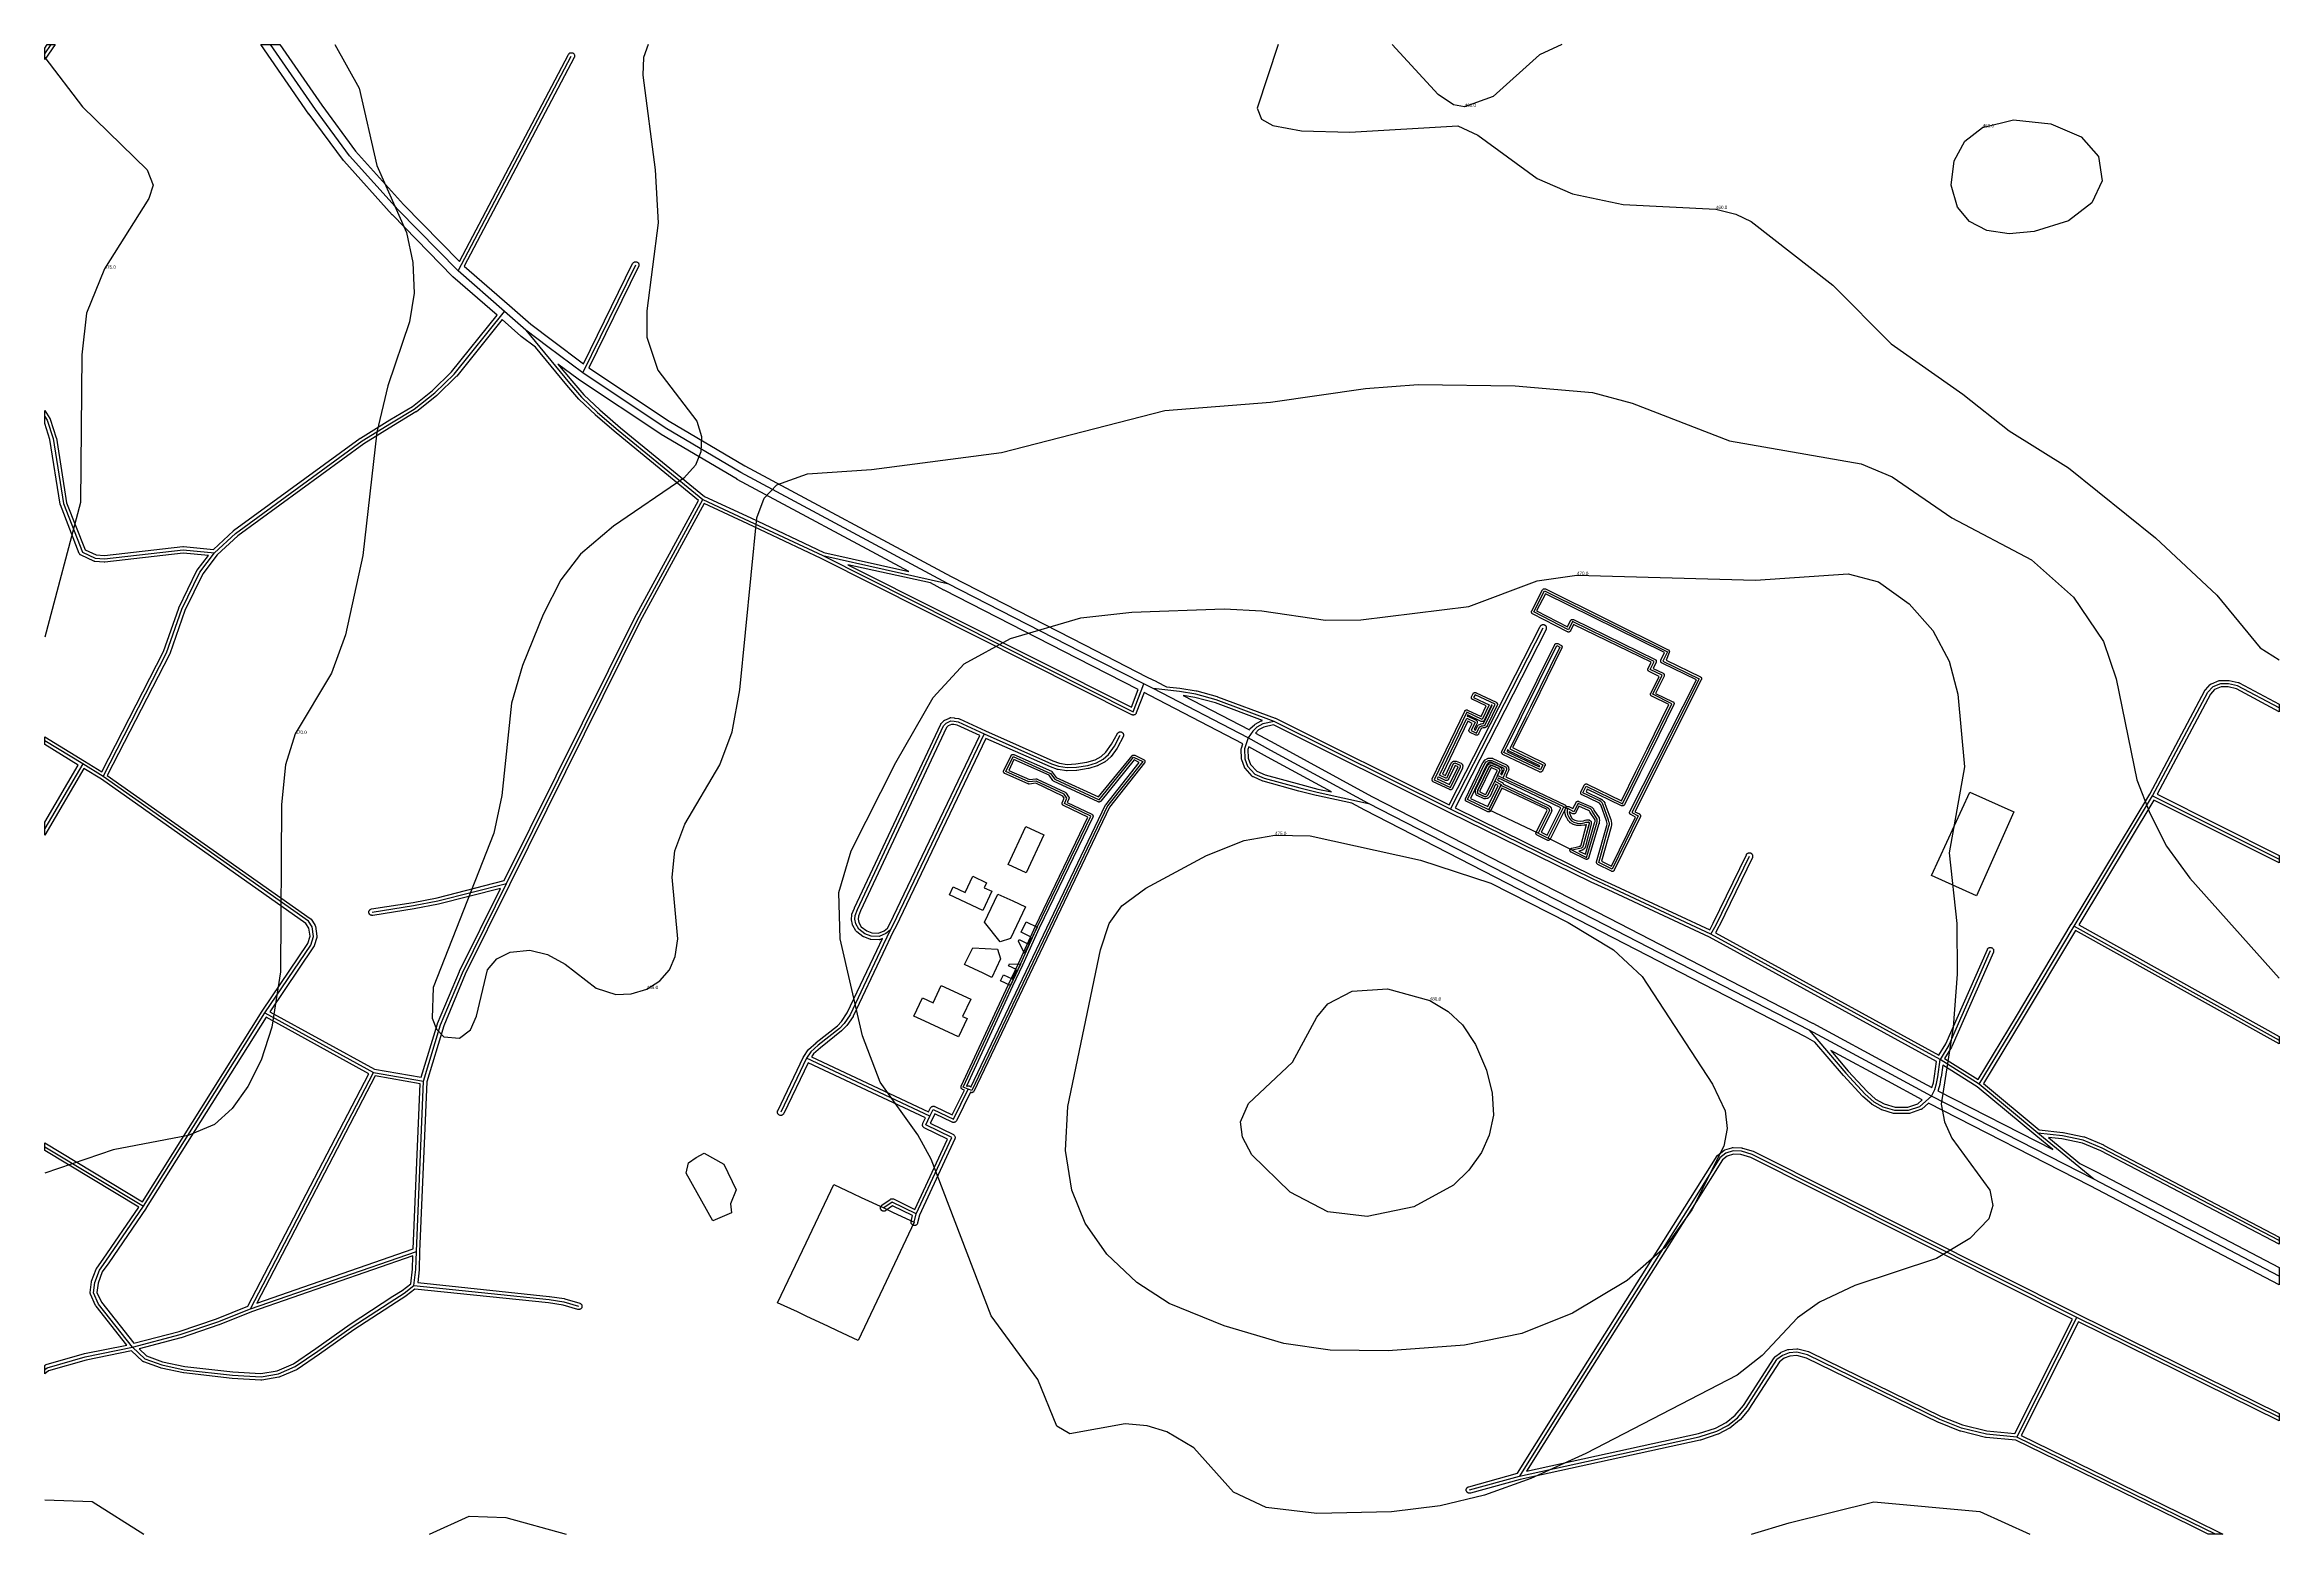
# Model space of a CAD drawing. Header units: metres. Extents: x 0 to 1014, y 0 to 676.
import ezdxf

# ---------------------------------------------------------------- set-up
doc = ezdxf.new("R2010")
doc.units = ezdxf.units.M
for name, color, linetype, true_color in [('TPX_1_CONTOUR_LINES', 7, 'Continuous', 0x000000), ('TPX_2_CONTOUR_LINES_TEXT', 7, 'Continuous', 0x000000), ('TPX_8_WATERWAYS', 7, 'Continuous', 0x7aafdf), ('TPX_9_GREEN_AREAS', 7, 'Continuous', 0x58ba48)]:
    doc.layers.add(name, color=color, linetype=linetype, true_color=true_color)
doc.layers.add('TPX_6_ROADS', color=7, linetype='Continuous')
doc.layers.add('TPX_7_ROADS_OUTLINES', color=7, linetype='Continuous')

msp = doc.modelspace()

# ---------------------------------------------------------------- linework, layer by layer
at = {"layer": 'TPX_1_CONTOUR_LINES'}
for points in [[(131.6, 676, 470), (142.6, 656.2, 470), (150.6, 621.2, 470), (164.1, 590.8, 470), (167, 577.2, 470), (167.6, 563.2, 470), (165.5, 550.2, 470), (155.7, 521.2, 470), (150.7, 500.2, 470), (144.3, 444.2, 470), (136.5, 408.2, 470), (130.1, 390.8, 470), (113.7, 363.2, 470), (109.2, 349.2, 470), (107.5, 331.2, 470), (107, 255.2, 470), (103, 230.2, 470), (98.2, 215.2, 470), (92.2, 203.2, 470), (85.1, 193.2, 470), (77.1, 186, 470), (65.1, 181, 470), (31.1, 174.5, 470), (0, 163.9, 470)], [(0, 670.1, 475), (17.1, 647.7, 475), (46.5, 619.2, 475), (49.2, 612.2, 475), (47.3, 606.2, 475), (27.1, 574.3, 475), (19, 554.2, 475), (16.8, 535.2, 475), (16.2, 468.2, 475), (0, 407.1, 475)], [(273.8, 676, 465), (271.7, 670.2, 465), (271.3, 662.2, 465), (276.9, 619.2, 465), (278.3, 595.2, 465), (273.1, 555.2, 465), (273.2, 543.2, 465), (278.2, 528.2, 465), (295.9, 505.2, 465), (297.9, 498.2, 465), (297.7, 491.2, 465), (295.2, 485.2, 465), (289.9, 479.2, 465), (258.1, 457.5, 465), (243.1, 444.8, 465), (234.1, 433.1, 465), (226.1, 417.4, 465), (216.7, 394.2, 465), (211.7, 377.2, 465), (207.4, 335.2, 465), (203.8, 318.2, 465), (176.3, 248.2, 465), (175.8, 234.2, 465), (177.7, 229.2, 465), (181.1, 225.8, 465), (188.1, 225.2, 465), (193.1, 229, 465), (195.9, 235.2, 465), (200.8, 256.2, 465), (205.1, 261.2, 465), (211.1, 264.1, 465), (220.1, 265.1, 465), (228.1, 263.1, 465), (236.1, 258.7, 465), (250.1, 247.9, 465), (259.1, 245, 465), (266.1, 245.3, 465), (273.1, 247.4, 465), (279.1, 251.2, 465), (283.4, 256.2, 465), (286, 262.2, 465), (287.2, 270.2, 465), (284.7, 298.2, 465), (285.8, 310.2, 465), (290.4, 322.2, 465), (306.2, 349.2, 465), (311.8, 364.2, 465), (315.4, 383.2, 465), (323.1, 461.2, 465), (326.4, 470.2, 465), (332.2, 476.2, 465), (346.1, 481.2, 465), (375.1, 483.2, 465), (434.1, 490.9, 465), (508.1, 510, 465), (556.1, 513.8, 465), (599.1, 520, 465), (623.1, 521.7, 465), (667.1, 521.1, 465), (702.1, 518.2, 465), (720.1, 513.3, 465), (764.3, 496.2, 465), (824.1, 485.7, 465), (838.1, 479.9, 465), (865.1, 461.3, 465), (901.3, 442.2, 465), (920.3, 425.2, 465), (933.9, 405.2, 465), (939.7, 388.2, 465), (949.1, 342.3, 465), (954.9, 327.2, 465), (962.6, 312.2, 465), (973.1, 297.8, 465), (1013.7, 252.4, 465)], [(559.5, 676, 460), (550.1, 647.2, 460), (552, 642.2, 460), (557.1, 639.3, 460), (570.1, 636.9, 460), (592.1, 636.3, 460), (641.1, 639.1, 460), (650.1, 634.9, 460), (677.1, 615.3, 460), (693.1, 608.3, 460), (716.1, 603.5, 460), (758.1, 601.4, 460), (767.1, 599.1, 460), (774.1, 595.7, 460), (811.1, 566.8, 460), (837.7, 540.2, 460), (870.1, 517.4, 460), (891.1, 500.8, 460), (918.1, 484, 460), (957.6, 452.2, 460), (985.4, 426.2, 460), (1005.1, 402.3, 460), (1013.7, 396.8, 460)], [(688.2, 676, 460), (678.1, 671.3, 460), (657.1, 652.4, 460), (644.1, 647.7, 460), (639.1, 648.7, 460), (632.1, 653.4, 460), (611.3, 676, 460)], [(902.5, 591.2, 460), (891.1, 590.2, 460), (881.1, 591.7, 460), (873.1, 595.7, 460), (867.7, 602.2, 460), (864.9, 612.2, 460), (866.2, 623.2, 460), (871, 632.2, 460), (879.1, 638.4, 460), (893.1, 641.9, 460), (910.1, 640.1, 460), (923.8, 634.2, 460), (931.7, 625.2, 460), (933.4, 614.2, 460), (928.7, 604.2, 460), (918.1, 596.1, 460), (902.5, 591.2, 460)], [(611, 10.2, 470), (577.1, 9.4, 470), (554.1, 12.2, 470), (539.3, 19.2, 470), (521.3, 39.2, 470), (509.1, 46.5, 470), (500.1, 49.2, 470), (490.1, 50.1, 470), (465.1, 45.6, 470), (459.1, 49.1, 470), (450.5, 70.2, 470), (429.3, 99.2, 470), (402.2, 170.2, 470), (396.1, 181.3, 470), (379, 205.2, 470), (371, 226.2, 470), (360.9, 270.2, 470), (360.3, 291.2, 470), (365.8, 310.2, 470), (386.1, 350.2, 470), (403.1, 379.8, 470), (417.1, 395, 470), (438.1, 406.5, 470), (470.1, 415.9, 470), (493.1, 418.5, 470), (535.1, 420, 470), (552.1, 419.1, 470), (581.1, 414.9, 470), (597.1, 415, 470), (646.1, 421.1, 470), (677.1, 432.6, 470), (695.1, 435.3, 470), (776.1, 432.9, 470), (818.1, 435.9, 470), (831.9, 432.2, 470), (845.8, 422.2, 470), (856.6, 410.2, 470), (863.9, 396.2, 470), (867.9, 381.2, 470), (870.9, 348.2, 470), (863.9, 309.2, 470), (867.4, 277.2, 470), (867.5, 254.2, 470), (865.7, 230.2, 470), (860.3, 195.2, 470), (861.8, 187.2, 470), (865.1, 179.8, 470), (882.4, 156.2, 470), (883.7, 149.2, 470), (881.9, 143.2, 470), (873.3, 134.2, 470), (858.2, 125.2, 470), (821.1, 112.9, 470), (805.1, 105.4, 470), (795.1, 98.2, 470), (779.1, 81.1, 470), (767.8, 72.2, 470), (699.1, 36.7, 470), (674.1, 25.3, 470), (653.1, 17.8, 470), (633.1, 13, 470), (611, 10.2, 470)], [(609.4, 83.2, 475), (583.1, 83.6, 475), (562.1, 86.6, 475), (535.1, 94.6, 475), (510.1, 104.8, 475), (495.4, 114.2, 475), (481.9, 127.2, 475), (472, 141.2, 475), (465.9, 156.2, 475), (463.1, 174.2, 475), (464.1, 194.2, 475), (479, 265.2, 475), (482.9, 277.2, 475), (488.7, 285.2, 475), (499.5, 293.2, 475), (527.1, 308.1, 475), (544.1, 314.8, 475), (558.1, 317.3, 475), (574.1, 317, 475), (624.1, 305.9, 475), (656.1, 295.5, 475), (691.1, 277.7, 475), (711.6, 265.2, 475), (724.7, 253.2, 475), (756.6, 204.2, 475), (762.4, 192.2, 475), (763.3, 184.2, 475), (761.7, 176.2, 475), (747.2, 147.2, 475), (735, 130.2, 475), (717.8, 115.2, 475), (693.1, 100.3, 475), (670.1, 91.1, 475), (644.1, 85.8, 475), (609.4, 83.2, 475)], [(599.9, 144.2, 480), (582.1, 146.3, 480), (565, 155.2, 480), (547.6, 172.2, 480), (543.3, 180.2, 480), (542.4, 187.2, 480), (546.1, 195.5, 480), (566.1, 214.2, 480), (577.1, 234.6, 480), (582.1, 240.8, 480), (593.1, 246.4, 480), (609.1, 247.5, 480), (628.3, 242.2, 480), (636.6, 237.2, 480), (643.1, 231.2, 480), (649.1, 222.2, 480), (654.1, 210.6, 480), (656.7, 200.2, 480), (657.2, 190.2, 480), (655.3, 181.2, 480), (651.8, 173.2, 480), (646.1, 165.2, 480), (639.1, 158.4, 480), (621.1, 148.6, 480), (599.9, 144.2, 480)]]:
    msp.add_polyline3d(points, dxfattribs=at)
at = {"layer": 'TPX_6_ROADS'}
for points in [[(0, 671.8, 474.8), (2.9, 676, 474.5)], [(1013.7, 117.1, 465.6), (929.5, 161.2, 468), (855.9, 198.8, 469.9), (837.8, 208.6, 470.5), (800.4, 228.8, 471.7), (708.1, 276.4, 474.5), (600.5, 331.7, 474), (556.3, 355.7, 473.2), (545.9, 361.4, 472.9), (502.9, 383.8, 471.8), (498.6, 385.9, 471.7), (470.1, 400.5, 471.1), (409.6, 431.5, 468.8), (315.8, 481.8, 465), (281.5, 502.1, 465.1), (244.1, 527, 465.7), (228.2, 538.9, 466.2), (218.3, 546.4, 466.5), (208.6, 554.9, 467), (187.5, 573.3, 468.2), (160.3, 601.1, 469.6), (138.3, 625.5, 470.2), (122.8, 646.5, 470.6), (102.4, 676, 471)], [(187.5, 573.3, 468.2), (238.9, 670.8, 466)], [(244.1, 527, 465.7), (268.1, 576, 464.9)], [(26.5, 343.9, 471.9), (55.3, 400, 472), (62.2, 419.8, 472.2), (70.4, 436.6, 472.2), (77.1, 445.4, 472.1), (86.6, 454.2, 471.8), (144, 496.2, 469.8), (157.4, 504.4, 469.3), (167.6, 510.5, 468.9), (177, 518, 468.4), (185.7, 526.5, 468), (208.6, 554.9, 467)], [(218.3, 546.4, 466.5), (238, 522.4, 465.8), (243.5, 516, 465.7), (250.8, 509.1, 465.6), (260.2, 501, 465.4), (298.5, 469.6, 464.8)], [(0, 507.3, 475.4), (1.1, 505.6, 475.3), (3.8, 497.2, 475.2), (8.5, 467.7, 474.7), (17.1, 445.7, 473.6), (22.9, 443, 473.3), (27.1, 442.7, 473.2), (62.8, 446.8, 472.5), (77.1, 445.4, 472.1)], [(0, 74.8, 467.9), (1.1, 75.6, 467.9), (18.4, 80.5, 467.9), (39.9, 85, 467.9), (61.4, 90.6, 467.8), (78.5, 96.4, 467.7), (93.3, 102.3, 467.4), (168.6, 128.4, 467), (171.8, 205.7, 466.4), (179.6, 231.2, 465.3), (189.5, 254.8, 465.2), (209.5, 295.4, 464.1), (268.9, 415, 463.3), (298.5, 469.6, 464.8), (319.6, 459.8, 465.2), (353, 444.1, 466.4), (409.6, 431.5, 468.8)], [(353, 444.1, 466.4), (493.8, 373.2, 472.3), (498.6, 385.9, 471.7)], [(705, 304.9, 472.5), (709.6, 321.4, 471.6), (709.8, 322.1, 471.5), (709.8, 322.7, 471.5), (709.6, 323.3, 471.5), (709.4, 324, 471.5), (706.9, 331.4, 471.3), (706.5, 332, 471.3), (705.9, 332.6, 471.3), (705.1, 333, 471.3), (697.8, 336.4, 471.4), (699.3, 339.5, 471.3), (715.7, 331.5, 471.1), (722.7, 345.6, 470.9), (727.8, 356, 470.8), (738.2, 376.9, 470.7), (729.5, 381.2, 470.7), (733.7, 389.8, 470.6), (728.3, 392.5, 470.6), (730.1, 396.1, 470.6), (693.1, 414.2, 470.5), (691.2, 410.4, 470.6), (675.5, 418.6, 470.5), (680.4, 428.1, 470.4), (736.1, 400.5, 470.6), (734.1, 396.2, 470.6), (750.6, 388.2, 470.7), (720, 327.5, 471.1), (722.9, 326, 471.1), (711.1, 301.8, 472.5), (705, 304.9, 472.5)], [(637.8, 329, 473.2), (679.7, 411.3, 470.6)], [(678.5, 346.9, 471.5), (661.9, 354.8, 471.7), (686, 403.3, 470.7), (687.4, 402.6, 470.7), (674, 375.5, 471.2), (671.7, 370.9, 471.3), (664.6, 356.5, 471.6), (679.6, 349.2, 471.5), (678.5, 346.9, 471.5)], [(1013.7, 375, 460.9), (994.8, 385.1, 460.7), (990.6, 386, 460.8), (987, 386, 460.8), (983.5, 384.5, 461), (981.3, 382.2, 461.1)], [(557.7, 368.9, 472.5), (531.5, 378.7, 472), (522.2, 381.3, 471.9), (514.8, 382.5, 471.8), (502.9, 383.8, 471.8)], [(637.8, 338.9, 472.7), (642.2, 348.2, 472.1), (642.3, 348.5, 472.1), (642.2, 348.9, 472.1), (639.9, 349.9, 472.1), (639.4, 349.8, 472.1), (639, 349.6, 472.1), (635.9, 343, 472.5), (632.8, 344.5, 472.5), (645.1, 370.3, 471.6), (648.9, 368.5, 471.6), (647.1, 364.8, 471.7), (649.6, 363.6, 471.7), (650.9, 366.4, 471.6), (651.4, 366.6, 471.6), (651.8, 366.8, 471.6), (652.4, 366.9, 471.6), (653, 367, 471.6), (653.5, 367.3, 471.6), (658, 376.7, 471.4), (648.9, 381, 471.4), (648.2, 379.7, 471.4), (655.3, 376.4, 471.4), (652.1, 369.8, 471.5), (645.1, 373.1, 471.5), (630.3, 342.4, 472.6), (637.8, 338.9, 472.7)], [(956.2, 335.1, 464.3), (981.3, 382.2, 461.1)], [(426.2, 363.2, 472.1), (384.7, 276.4, 471.9), (383.6, 274.2, 471.8), (381.6, 272.6, 471.7), (378.6, 271.3, 471.5), (374.9, 271.4, 471.3), (372.1, 272.5, 471.1), (369.3, 274.6, 471), (367.9, 277, 470.9), (367.5, 279.1, 470.9), (367.6, 280.8, 471), (368.7, 283.6, 471.1), (407.8, 366.9, 471.3), (409, 368.1, 471.3), (411, 369.1, 471.4), (412.6, 369, 471.5), (414.4, 368.7, 471.5), (426.2, 363.2, 472.1)], [(557.7, 368.9, 472.5), (552.6, 367.8, 472.5), (549.9, 366.3, 472.6), (548, 364.5, 472.7), (545.9, 361.4, 472.9)], [(877.5, 204.3, 469.3), (859.8, 215.5, 469.7), (755.9, 272.3, 472.3), (709.8, 293.8, 473.1), (702.2, 297.4, 473.1), (637.8, 329, 473.2), (557.7, 368.9, 472.5)], [(119.6, 278.3, 468.4), (26.5, 343.9, 471.9), (17.3, 349.6, 472.1), (0, 360.1, 473.1)], [(426.2, 363.2, 472.1), (456.8, 349.6, 473.3), (459.9, 348.5, 473.3), (463.8, 347.9, 473.4), (468, 348.1, 473.4), (473.2, 348.9, 473.3), (477.1, 350.1, 473.3), (480.1, 351.7, 473.2), (482.6, 353.9, 473.2), (485.3, 357.7, 473), (487.9, 362.7, 472.8)], [(545.9, 361.4, 472.9), (544.3, 356.4, 473.2), (544.4, 351.9, 473.4), (545.7, 348.6, 473.6), (548.9, 345, 473.8), (553.2, 343.2, 474), (569.4, 338.7, 474.2), (577.2, 336.7, 474.2), (600.5, 331.7, 474)], [(17.3, 349.6, 472.1), (0, 320.3, 472.8)], [(498.1, 350.7, 473.3), (482.1, 330.5, 473.9), (420.6, 201.4, 472.5), (419, 202, 472.4), (416.7, 202.9, 472.3), (438.1, 249.1, 474.1), (442.6, 258.7, 474.3), (450.3, 275.5, 474.5), (474.6, 325.9, 474), (462.6, 331.6, 473.8), (463.7, 334.1, 473.8), (462.5, 335.8, 473.7), (449.7, 341.8, 473.4), (446.5, 341.4, 473.4), (436, 346.2, 473), (439.3, 352.9, 472.9), (456.3, 345.3, 473.4), (458.2, 342.6, 473.5), (478.3, 333.3, 473.8), (494, 352.6, 473.2), (498.1, 350.7, 473.3)], [(645.5, 333.4, 472.8), (653.3, 349.8, 471.9), (653.9, 350.6, 471.9), (655, 351.2, 471.9), (656.5, 351.2, 471.8), (662.7, 348.3, 471.8), (663.1, 347.7, 471.8), (663.2, 346.9, 471.8), (662.5, 345.6, 471.9), (661.5, 343.2, 472), (659.1, 344.4, 472), (660.1, 346.6, 471.9), (659.9, 347.2, 471.9), (659.3, 347.6, 471.9), (656.7, 348.8, 471.9), (655.8, 348.7, 471.9), (655.2, 348.3, 471.9), (650.1, 337.7, 472.5), (650, 336.8, 472.5), (650.2, 336.1, 472.5), (653.4, 334.7, 472.5), (654.1, 334.8, 472.5), (654.7, 335.4, 472.5), (657.8, 341.7, 472.1), (660.7, 340.3, 472.1), (660.5, 339.9, 472.2), (655.1, 328.8, 472.8), (645.5, 333.4, 472.8)], [(660.7, 340.3, 472.1), (660.5, 339.9, 472.2), (681.8, 329.8, 472), (682.4, 329.3, 472), (682.7, 328.4, 472), (677.5, 318.1, 472.8), (682, 315.9, 472.7), (689.1, 330.1, 471.8), (673.9, 337.4, 471.9), (661.5, 343.2, 472), (659.1, 344.4, 472), (657.8, 341.7, 472.1), (660.7, 340.3, 472.1)], [(877.5, 204.3, 469.3), (895.8, 234.3, 468.5), (920.6, 276, 467.4), (956.2, 335.1, 464.3)], [(956.2, 335.1, 464.3), (1013.7, 306.3, 463.1)], [(690.9, 329.3, 471.7), (690.7, 328.6, 471.8), (690.6, 327.7, 471.8), (690.8, 326.7, 471.8), (691.2, 325.8, 471.9), (691.8, 324.7, 471.9), (692.6, 323.7, 471.9), (693.7, 323.1, 471.9), (695.2, 322.7, 471.9), (696.9, 322.6, 471.9), (698.3, 322.8, 471.8), (699.1, 323.1, 471.8), (699.7, 323.2, 471.7), (700.3, 323.3, 471.7), (700.6, 323, 471.7), (700.6, 322.5, 471.8), (697.9, 312.5, 472.3), (697.6, 311.7, 472.4), (697.1, 311.4, 472.4), (696.4, 311.2, 472.4), (695.7, 311, 472.5), (692.9, 310.4, 472.6), (699.5, 307.2, 472.5), (704.1, 322.7, 471.7), (704.2, 323.4, 471.6), (704.3, 324, 471.6), (704.2, 324.5, 471.6), (702, 328.1, 471.5), (701.7, 328.7, 471.5), (701.4, 329, 471.5), (700.9, 329.3, 471.5), (695.6, 331.7, 471.6), (693.7, 327.9, 471.7), (690.9, 329.3, 471.7)], [(755.9, 272.3, 472.3), (758.2, 276.6, 472), (773.3, 307.8, 471.1)], [(148.5, 282.3, 466.6), (167.3, 285.3, 465.5), (178.3, 287.4, 465), (209.5, 295.4, 464.1)], [(99.9, 236.6, 469.4), (120.8, 267.4, 468.3), (121.9, 271.3, 468.2), (121.3, 275.6, 468.3), (119.6, 278.3, 468.4)], [(383.6, 274.2, 471.8), (378.9, 264.3, 471.4), (365.4, 235.8, 470.3), (362.7, 231.8, 470), (360.6, 229.6, 469.9), (350.9, 222, 469.1), (347.6, 218.9, 468.8), (345.6, 216, 468.7), (333.9, 191.6, 468)], [(920.6, 276, 467.4), (1013.7, 224.2, 465.1)], [(882.6, 264.8, 468.8), (863.8, 221.9, 469.6), (859.8, 215.5, 469.7)], [(39.9, 85, 467.9), (24.4, 104.5, 467.6), (22.2, 109.6, 467.6), (22.7, 114.3, 467.7), (24.8, 119.8, 467.8), (27.8, 124, 467.9), (44.8, 148.9, 468.7), (99.9, 236.6, 469.4), (149.1, 209.6, 466.3), (171.8, 205.7, 466.4)], [(800.4, 228.8, 471.7), (817.1, 209.2, 471.4), (825.8, 199.8, 471.1), (829.8, 196.3, 471), (833.8, 194, 470.8), (839.1, 192.4, 470.6), (845.5, 192.4, 470.3), (850.6, 194.1, 470.2), (855.9, 198.8, 469.9)], [(401.6, 189.7, 471), (345.6, 216, 468.7)], [(855.9, 198.8, 469.9), (857.5, 201.9, 469.8), (858.2, 204.6, 469.8), (858.8, 207.6, 469.7), (859.8, 215.5, 469.7)], [(93.3, 102.3, 467.4), (149.1, 209.6, 466.3)], [(929.5, 161.2, 468), (904.2, 182.1, 468.9), (877.5, 204.3, 469.3)], [(395.4, 145.4, 469.3), (411.5, 180.1, 471.5), (399.7, 185.8, 470.7), (401.6, 189.7, 471), (403.1, 192.8, 471.2), (412.3, 188.4, 471.7), (419, 202, 472.4)], [(0, 175.9, 469.9), (44.8, 148.9, 468.7)], [(1013.7, 53.1, 464.7), (921.9, 98.4, 467.5), (774.6, 172.4, 473.8), (769.8, 173.9, 474), (765.9, 174, 474.1), (762.6, 173, 474.2), (759.9, 170.9, 474.3), (747.9, 151.7, 474.2), (686.6, 54.5, 470.6), (669, 26.4, 469.3)], [(1013.7, 133.3, 465.7), (933.3, 175.3, 467.9), (924.8, 178.9, 468.2), (915.3, 180.9, 468.6), (904.2, 182.1, 468.9)], [(395.4, 145.4, 469.3), (384.4, 150.8, 468.7), (380.7, 148.1, 468.4)], [(394.5, 141.6, 469.2), (395.4, 145.4, 469.3)], [(39.9, 85, 467.9), (45.4, 79.7, 467.8), (53.1, 76.9, 467.8), (63.3, 74.7, 467.8), (85.2, 72.2, 467.7), (98.2, 71.5, 467.6), (106, 72.8, 467.6), (113.6, 76.1, 467.5), (123.9, 83.1, 467.5), (139.5, 94.1, 467.4), (158.8, 106.7, 467.6), (163.1, 109.4, 467.5), (167.5, 112.9, 467.4), (168.4, 120.2, 467.3), (168.6, 128.4, 467)], [(167.5, 112.9, 467.4), (228.8, 106.5, 466.8), (235.5, 105.5, 466.7), (242.2, 103.5, 466.7)], [(894.6, 44.1, 467.1), (921.9, 98.4, 467.5)], [(984.7, 0, 465.8), (973.9, 5.4, 465.9), (894.6, 44.1, 467.1), (880.9, 45.4, 467.2), (869.6, 48.2, 467.3), (859.7, 52.1, 467.5), (799.7, 81.4, 469), (794.9, 82.6, 469.1), (791.3, 82.4, 469.1), (788.3, 81.2, 469.2), (785.8, 79.3, 469.1)], [(646.4, 20.2, 469.5), (669, 26.4, 469.3), (750.6, 44.3, 468.1), (758.5, 46.8, 468), (763.6, 49.4, 468.1), (768, 52.9, 468.2), (771.8, 57.6, 468.4), (785.8, 79.3, 469.1)]]:
    msp.add_polyline3d(points, dxfattribs=at)
at = {"layer": 'TPX_7_ROADS_OUTLINES'}
for points in [[(235.7, 107, 466.7), (235.9, 106.9, 466.7), (242.7, 104.9, 466.7), (242.8, 104.8, 466.7), (242.9, 104.8, 466.7), (243.1, 104.7, 466.7), (243.2, 104.6, 466.7), (243.3, 104.5, 466.7), (243.4, 104.4, 466.7), (243.5, 104.3, 466.7), (243.6, 104.2, 466.7), (243.6, 104, 466.7), (243.7, 103.9, 466.7), (243.7, 103.8, 466.7), (243.7, 103.6, 466.7), (243.7, 103.5, 466.7), (243.7, 103.3, 466.7), (243.7, 103.2, 466.8), (243.7, 103, 466.8), (243.6, 102.9, 466.8), (243.6, 102.8, 466.8), (243.5, 102.6, 466.8), (243.4, 102.5, 466.8), (243.3, 102.4, 466.8), (243.2, 102.3, 466.8), (243.1, 102.2, 466.8), (243, 102.1, 466.8), (242.8, 102.1, 466.8), (242.7, 102, 466.8), (242.5, 102, 466.8), (242.4, 102, 466.8), (242.2, 102, 466.8), (242.1, 102, 466.8), (242, 102, 466.8), (241.8, 102, 466.8), (235.2, 104, 466.8), (228.6, 105, 466.9), (167.9, 111.3, 467.5), (164, 108.2, 467.6), (163.9, 108.1, 467.6), (159.6, 105.4, 467.6), (140.3, 92.8, 467.5), (124.7, 81.8, 467.5), (124.7, 81.8, 467.5), (114.5, 74.8, 467.5), (114.4, 74.8, 467.5), (114.2, 74.7, 467.5), (106.6, 71.4, 467.6), (106.4, 71.3, 467.6), (106.2, 71.3, 467.6), (98.5, 70, 467.6), (98.3, 70, 467.6), (98.1, 70, 467.6), (85.1, 70.7, 467.7), (85, 70.7, 467.7), (63.1, 73.3, 467.8), (63, 73.3, 467.8), (52.8, 75.4, 467.8), (52.6, 75.5, 467.8), (44.9, 78.2, 467.8), (44.7, 78.3, 467.8), (44.6, 78.4, 467.8), (44.4, 78.5, 467.8), (44.3, 78.6, 467.8), (39.4, 83.3, 467.9), (18.8, 79.1, 467.9), (1.8, 74.2, 467.9), (0, 72.9, 467.9), (0, 76.6, 467.9), (0.3, 76.8, 467.9), (0.4, 76.9, 467.9), (0.6, 77, 467.9), (0.7, 77, 467.9), (18, 82, 467.9), (18.1, 82, 467.9), (37.2, 85.9, 467.9), (23.3, 103.6, 467.6), (23.2, 103.7, 467.6), (23.1, 103.8, 467.6), (23.1, 103.9, 467.6), (20.8, 109, 467.6), (20.8, 109.1, 467.6), (20.7, 109.3, 467.6), (20.7, 109.4, 467.6), (20.7, 109.6, 467.6), (20.7, 109.7, 467.6), (21.2, 114.5, 467.7), (21.2, 114.6, 467.7), (21.3, 114.7, 467.7), (21.3, 114.9, 467.7), (23.4, 120.3, 467.8), (23.4, 120.4, 467.8), (23.5, 120.6, 467.8), (23.6, 120.7, 467.8), (26.6, 124.9, 467.9), (42.7, 148.4, 468.6), (0, 174.2, 469.8), (0, 177.7, 470), (44.4, 150.9, 468.7), (98.6, 237.4, 469.5), (98.6, 237.4, 469.5), (98.7, 237.4, 469.5), (119.4, 268.1, 468.4), (120.4, 271.4, 468.4), (119.8, 275.1, 468.4), (118.5, 277.2, 468.5), (25.7, 342.6, 471.9), (17.8, 347.5, 472.1), (0, 317.3, 472.8), (0, 323.2, 472.8), (15.2, 349.1, 472.2), (0, 358.4, 473.1), (0, 361.9, 473.1), (18.1, 350.9, 472.1), (18.1, 350.8, 472.1), (25.9, 346, 471.9), (53.9, 400.6, 472), (60.8, 420.3, 472.3), (60.8, 420.4, 472.3), (69, 437.3, 472.2), (69.1, 437.4, 472.2), (69.2, 437.5, 472.2), (74.3, 444.2, 472.1), (62.8, 445.3, 472.5), (27.3, 441.2, 473.2), (27.2, 441.2, 473.2), (27, 441.2, 473.2), (22.8, 441.5, 473.3), (22.7, 441.5, 473.3), (22.5, 441.5, 473.3), (22.4, 441.6, 473.3), (22.3, 441.6, 473.3), (16.5, 444.3, 473.6), (16.3, 444.4, 473.6), (16.2, 444.4, 473.6), (16.1, 444.5, 473.7), (16, 444.6, 473.7), (15.9, 444.7, 473.7), (15.8, 444.9, 473.7), (15.8, 445, 473.7), (15.7, 445.1, 473.7), (7.1, 467.1, 474.8), (7, 467.3, 474.8), (7, 467.4, 474.8), (2.3, 496.8, 475.3), (0, 504.1, 475.4), (0, 510, 475.4), (2.4, 506.4, 475.3), (2.4, 506.3, 475.3), (2.5, 506.2, 475.3), (2.5, 506.1, 475.2), (5.2, 497.6, 475.1), (5.2, 497.5, 475.1), (5.3, 497.4, 475.1), (9.9, 468.1, 474.6), (18.3, 446.8, 473.5), (23.3, 444.5, 473.3), (27.1, 444.2, 473.2), (62.6, 448.3, 472.5), (62.8, 448.3, 472.5), (62.9, 448.3, 472.5), (76.6, 446.9, 472.1), (85.6, 455.3, 471.8), (85.7, 455.5, 471.8), (143.1, 497.4, 469.8), (143.2, 497.4, 469.8), (156.6, 505.7, 469.3), (156.6, 505.7, 469.3), (166.8, 511.8, 468.9), (176, 519.1, 468.5), (184.6, 527.5, 468), (205.3, 553.2, 467.1), (185.2, 570.6, 468.3), (185, 570.8, 468.3), (157.8, 598.7, 469.8), (157.7, 598.8, 469.8), (135.7, 623.2, 470.4), (135.5, 623.4, 470.4), (120, 644.4, 470.8), (119.9, 644.5, 470.8), (98.1, 676, 471.1), (106.6, 676, 470.8), (125.7, 648.5, 470.5), (141, 627.7, 470), (162.8, 603.5, 469.5), (188.1, 577.6, 468.2), (237.6, 671.5, 466.1), (237.7, 671.7, 466.1), (237.8, 671.8, 466.1), (237.9, 671.9, 466.1), (238, 672, 466.1), (238.1, 672.1, 466.1), (238.2, 672.2, 466.1), (238.3, 672.2, 466.1), (238.5, 672.3, 466), (238.6, 672.3, 466), (238.8, 672.3, 466), (238.9, 672.3, 466), (239.1, 672.3, 466), (239.2, 672.3, 466), (239.3, 672.3, 466), (239.5, 672.2, 466), (239.6, 672.2, 466), (239.7, 672.1, 466), (239.9, 672, 466), (240, 671.9, 466), (240.1, 671.8, 466), (240.2, 671.7, 466), (240.2, 671.6, 466), (240.3, 671.4, 466), (240.4, 671.3, 466), (240.4, 671.1, 466), (240.4, 671, 466), (240.4, 670.8, 466), (240.4, 670.7, 466), (240.4, 670.6, 466), (240.4, 670.4, 466), (240.3, 670.3, 466), (240.2, 670.1, 466), (190.3, 575.4, 468), (210.9, 557.6, 466.9), (210.9, 557.6, 466.9), (220.5, 549.1, 466.4), (230.3, 541.7, 466.1), (244.5, 531.1, 465.6), (266.7, 576.6, 464.9), (266.8, 576.8, 464.9), (266.9, 576.9, 464.9), (267, 577, 464.9), (267.1, 577.1, 464.9), (267.2, 577.2, 464.9), (267.3, 577.3, 464.9), (267.4, 577.3, 464.9), (267.6, 577.4, 464.9), (267.7, 577.4, 464.9), (267.8, 577.5, 464.9), (268, 577.5, 464.9), (268.1, 577.5, 464.9), (268.3, 577.5, 464.9), (268.4, 577.4, 464.9), (268.6, 577.4, 464.9), (268.7, 577.3, 464.9), (268.8, 577.3, 464.9), (269, 577.2, 464.9), (269.1, 577.1, 464.9), (269.2, 577, 464.8), (269.3, 576.9, 464.8), (269.3, 576.7, 464.8), (269.4, 576.6, 464.8), (269.5, 576.5, 464.8), (269.5, 576.3, 464.8), (269.5, 576.2, 464.8), (269.6, 576, 464.8), (269.5, 575.9, 464.8), (269.5, 575.7, 464.8), (269.5, 575.6, 464.8), (269.5, 575.5, 464.8), (269.4, 575.3, 464.8), (246.9, 529.3, 465.6), (283.3, 505.1, 465.1), (317.6, 484.8, 465), (411.2, 434.6, 468.7), (471.7, 403.6, 470.9), (500.1, 389, 471.5), (504.4, 387, 471.6), (504.5, 386.9, 471.6), (508.9, 384.6, 471.7), (514.9, 384, 471.8), (515, 384, 471.8), (522.4, 382.8, 471.8), (522.6, 382.7, 471.8), (531.9, 380.2, 472), (532.1, 380.1, 472), (558.2, 370.3, 472.4), (558.2, 370.3, 472.4), (558.2, 370.3, 472.4), (558.2, 370.3, 472.4), (558.2, 370.3, 472.4), (558.3, 370.3, 472.4), (558.3, 370.3, 472.4), (558.3, 370.3, 472.4), (558.3, 370.3, 472.4), (558.3, 370.3, 472.4), (558.3, 370.3, 472.4), (637.1, 331, 473.1), (678.4, 412, 470.6), (678.5, 412.1, 470.6), (678.6, 412.2, 470.6), (678.7, 412.4, 470.6), (678.8, 412.5, 470.6), (678.9, 412.5, 470.6), (679, 412.6, 470.6), (679.1, 412.7, 470.6), (679.3, 412.7, 470.6), (679.4, 412.8, 470.6), (679.6, 412.8, 470.6), (679.7, 412.8, 470.6), (679.9, 412.8, 470.6), (680, 412.8, 470.6), (680.1, 412.8, 470.6), (680.3, 412.7, 470.6), (680.4, 412.6, 470.6), (680.5, 412.6, 470.6), (680.7, 412.5, 470.6), (680.8, 412.4, 470.6), (680.9, 412.3, 470.6), (681, 412.2, 470.6), (681, 412, 470.6), (681.1, 411.9, 470.6), (681.2, 411.8, 470.6), (681.2, 411.6, 470.6), (681.2, 411.5, 470.6), (681.2, 411.3, 470.6), (681.2, 411.2, 470.6), (681.2, 411, 470.6), (681.2, 410.9, 470.6), (681.1, 410.8, 470.6), (681.1, 410.6, 470.6), (639.8, 329.6, 473.1), (702.8, 298.7, 473), (710.5, 295.2, 472.9), (755.3, 274.3, 472.2), (756.9, 277.3, 472.1), (772, 308.4, 471.1), (772, 308.6, 471.1), (772.1, 308.7, 471.1), (772.2, 308.8, 471.1), (772.3, 308.9, 471.1), (772.4, 309, 471.1), (772.5, 309.1, 471.1), (772.7, 309.1, 471.1), (772.8, 309.2, 471.1), (773, 309.2, 471.1), (773.1, 309.3, 471.1), (773.2, 309.3, 471.1), (773.4, 309.3, 471.1), (773.5, 309.3, 471.1), (773.7, 309.2, 471.1), (773.8, 309.2, 471.1), (774, 309.1, 471.1), (774.1, 309.1, 471.1), (774.2, 309, 471.1), (774.3, 308.9, 471), (774.4, 308.8, 471), (774.5, 308.7, 471), (774.6, 308.5, 471), (774.7, 308.4, 471), (774.7, 308.3, 471), (774.8, 308.1, 471), (774.8, 308, 471), (774.8, 307.8, 471), (774.8, 307.7, 471), (774.8, 307.5, 471), (774.8, 307.4, 471), (774.7, 307.3, 471.1), (774.7, 307.1, 471.1), (759.6, 275.9, 472), (759.5, 275.8, 472), (757.9, 272.9, 472.2), (859.3, 217.5, 469.7), (862.4, 222.6, 469.6), (881.3, 265.4, 468.8), (881.3, 265.6, 468.8), (881.4, 265.7, 468.8), (881.5, 265.8, 468.8), (881.6, 265.9, 468.8), (881.7, 266, 468.8), (881.8, 266.1, 468.8), (882, 266.2, 468.8), (882.1, 266.2, 468.8), (882.2, 266.3, 468.8), (882.4, 266.3, 468.8), (882.5, 266.3, 468.8), (882.7, 266.3, 468.8), (882.8, 266.3, 468.7), (883, 266.3, 468.7), (883.1, 266.3, 468.7), (883.2, 266.2, 468.7), (883.4, 266.1, 468.7), (883.5, 266.1, 468.7), (883.6, 266, 468.7), (883.7, 265.9, 468.7), (883.8, 265.8, 468.7), (883.9, 265.6, 468.7), (884, 265.5, 468.7), (884, 265.4, 468.7), (884.1, 265.2, 468.7), (884.1, 265.1, 468.7), (884.1, 264.9, 468.7), (884.1, 264.8, 468.7), (884.1, 264.7, 468.7), (884.1, 264.5, 468.7), (884.1, 264.4, 468.7), (884, 264.2, 468.7), (865.1, 221.3, 469.5), (865, 221.1, 469.5), (861.9, 215.9, 469.6), (877.1, 206.4, 469.3), (894.5, 235.1, 468.5), (919.3, 276.8, 467.4), (919.4, 276.8, 467.4), (954.9, 335.9, 464.4), (979.9, 382.9, 461.1), (980, 383, 461.1), (980, 383, 461.1), (980, 383, 461.1), (980, 383, 461.1), (980, 383.1, 461.1), (980.1, 383.1, 461.1), (980.1, 383.1, 461.1), (980.1, 383.2, 461.1), (980.1, 383.2, 461.1), (980.2, 383.2, 461.1), (982.4, 385.6, 461), (982.5, 385.7, 460.9), (982.6, 385.8, 460.9), (982.7, 385.9, 460.9), (982.9, 385.9, 460.9), (986.4, 387.4, 460.8), (986.5, 387.5, 460.8), (986.7, 387.5, 460.8), (986.8, 387.5, 460.8), (987, 387.5, 460.8), (990.6, 387.5, 460.7), (990.8, 387.4, 460.7), (990.9, 387.4, 460.7), (995.1, 386.6, 460.7), (995.2, 386.5, 460.7), (995.4, 386.5, 460.7), (995.5, 386.4, 460.7), (1013.7, 376.7, 460.8), (1013.7, 373.3, 460.9), (994.3, 383.7, 460.8), (990.5, 384.5, 460.8), (987.3, 384.5, 460.9), (984.3, 383.3, 461), (982.5, 381.3, 461.1), (958.3, 335.8, 464.2), (1013.7, 308, 463), (1013.7, 304.7, 463.2), (956.8, 333.2, 464.4), (922.7, 276.6, 467.3), (1013.7, 225.9, 465.1), (1013.7, 222.5, 465.1), (921.2, 274, 467.4), (897.1, 233.6, 468.5), (897.1, 233.6, 468.5), (879.5, 204.6, 469.2), (904.8, 183.6, 468.9), (915.5, 182.4, 468.6), (915.6, 182.4, 468.5), (925.1, 180.4, 468.2), (925.3, 180.3, 468.2), (925.4, 180.3, 468.2), (933.9, 176.7, 467.9), (934, 176.6, 467.9), (1013.7, 134.9, 465.6), (1013.7, 131.6, 465.7), (932.7, 174, 467.9), (924.4, 177.5, 468.3), (915.1, 179.4, 468.6), (909, 180.1, 468.8), (923.2, 168.3, 468.3), (931.1, 164.3, 468), (931.1, 164.3, 468), (1013.7, 121.1, 465.6), (1013.7, 113.2, 465.6), (927.9, 158.1, 468.1), (854.5, 195.6, 470), (851.6, 193, 470.1), (851.4, 192.9, 470.1), (851.3, 192.8, 470.1), (851.2, 192.7, 470.1), (851, 192.7, 470.1), (845.9, 191, 470.3), (845.8, 190.9, 470.4), (845.6, 190.9, 470.4), (845.4, 190.9, 470.4), (839.1, 190.9, 470.6), (839, 190.9, 470.6), (838.9, 191, 470.6), (838.7, 191, 470.6), (833.4, 192.6, 470.9), (833.2, 192.6, 470.9), (833.1, 192.7, 470.9), (829, 195, 471.1), (828.9, 195.1, 471.1), (828.8, 195.2, 471.1), (824.8, 198.7, 471.2), (824.7, 198.8, 471.2), (816, 208.2, 471.5), (816, 208.2, 471.5), (803, 223.4, 471.8), (798.8, 225.7, 471.9), (706.5, 273.3, 474.8), (598.9, 328.6, 474.3), (598.8, 328.6, 474.3), (593, 331.8, 474.2), (576.9, 335.3, 474.3), (576.8, 335.3, 474.3), (569, 337.3, 474.3), (569, 337.3, 474.3), (552.8, 341.7, 474.1), (552.6, 341.8, 474.1), (548.3, 343.7, 473.9), (548.2, 343.7, 473.9), (548.1, 343.8, 473.9), (547.9, 343.9, 473.9), (547.8, 344, 473.9), (544.6, 347.6, 473.7), (544.5, 347.7, 473.7), (544.4, 347.8, 473.7), (544.3, 347.9, 473.7), (544.3, 348.1, 473.7), (543, 351.4, 473.5), (543, 351.5, 473.5), (542.9, 351.7, 473.4), (542.9, 351.9, 473.4), (542.8, 356.3, 473.2), (542.8, 356.5, 473.2), (542.9, 356.7, 473.2), (542.9, 356.8, 473.2), (543.5, 358.7, 473), (501.3, 380.7, 471.9), (498.7, 382, 471.9), (495.2, 372.7, 472.3), (495.1, 372.6, 472.3), (495.1, 372.4, 472.3), (495, 372.3, 472.3), (494.9, 372.2, 472.3), (494.8, 372.1, 472.4), (494.7, 372, 472.4), (494.5, 371.9, 472.4), (494.4, 371.9, 472.4), (494.3, 371.8, 472.4), (494.1, 371.8, 472.4), (494, 371.7, 472.4), (493.8, 371.7, 472.4), (493.7, 371.7, 472.4), (493.5, 371.7, 472.4), (493.4, 371.8, 472.4), (493.3, 371.8, 472.4), (493.1, 371.9, 472.4), (352.3, 442.8, 466.4), (319, 458.5, 465.2), (299.1, 467.7, 464.8), (270.2, 414.3, 463.3), (210.8, 294.7, 464.1), (190.8, 254.2, 465.3), (181, 230.7, 465.4), (173.3, 205.4, 466.4), (170.1, 128.4, 467.1), (169.9, 120.2, 467.3), (169.9, 120, 467.3), (169.2, 114.2, 467.4), (228.9, 107.9, 466.8), (229, 107.9, 466.8), (235.7, 107, 466.7)], [(1.1, 676, 474.6), (4.8, 676, 474.4), (0, 669.2, 474.9), (0, 674.4, 474.7), (1.1, 676, 474.6)], [(186.7, 525.4, 467.9), (178, 516.9, 468.4), (177.9, 516.8, 468.4), (168.6, 509.4, 468.8), (168.4, 509.3, 468.9), (158.2, 503.1, 469.3), (144.8, 494.9, 469.8), (87.6, 453.1, 471.7), (78.3, 444.4, 472), (71.7, 435.8, 472.1), (63.6, 419.2, 472.2), (56.7, 399.5, 472), (56.6, 399.3, 472), (28.4, 344.3, 471.9), (120.5, 279.5, 468.4), (120.5, 279.4, 468.4), (120.6, 279.4, 468.4), (120.6, 279.4, 468.4), (120.6, 279.4, 468.4), (120.6, 279.3, 468.4), (120.7, 279.3, 468.4), (120.7, 279.3, 468.4), (120.7, 279.3, 468.4), (120.7, 279.2, 468.4), (120.8, 279.2, 468.4), (120.8, 279.2, 468.4), (120.8, 279.2, 468.4), (120.8, 279.1, 468.4), (120.9, 279.1, 468.4), (122.5, 276.5, 468.2), (122.6, 276.3, 468.2), (122.7, 276.2, 468.2), (122.7, 276, 468.2), (122.8, 275.9, 468.2), (123.4, 271.5, 468.1), (123.4, 271.3, 468.1), (123.4, 271.2, 468.1), (123.4, 271, 468.1), (123.4, 270.9, 468.1), (122.2, 267, 468.2), (122.2, 266.8, 468.2), (122.1, 266.7, 468.2), (122, 266.6, 468.2), (102.1, 237.1, 469.3), (149.6, 211.1, 466.3), (170.8, 207.4, 466.4), (178.2, 231.6, 465.3), (178.2, 231.8, 465.3), (188.1, 255.4, 465.2), (188.1, 255.5, 465.2), (206.7, 293.1, 464.2), (178.7, 285.9, 465), (178.6, 285.9, 465), (167.6, 283.8, 465.5), (167.6, 283.8, 465.5), (148.8, 280.8, 466.5), (148.6, 280.8, 466.5), (148.5, 280.8, 466.5), (148.3, 280.8, 466.6), (148.2, 280.9, 466.6), (148.1, 280.9, 466.6), (147.9, 281, 466.6), (147.8, 281, 466.6), (147.7, 281.1, 466.6), (147.5, 281.2, 466.6), (147.4, 281.3, 466.6), (147.4, 281.4, 466.6), (147.3, 281.5, 466.6), (147.2, 281.7, 466.6), (147.1, 281.8, 466.6), (147.1, 282, 466.7), (147.1, 282.1, 466.7), (147.1, 282.2, 466.7), (147, 282.4, 466.7), (147.1, 282.5, 466.7), (147.1, 282.7, 466.7), (147.1, 282.8, 466.7), (147.2, 283, 466.7), (147.3, 283.1, 466.7), (147.3, 283.2, 466.7), (147.4, 283.3, 466.7), (147.5, 283.4, 466.7), (147.6, 283.5, 466.7), (147.8, 283.6, 466.6), (147.9, 283.7, 466.6), (148, 283.7, 466.6), (148.2, 283.8, 466.6), (148.3, 283.8, 466.6), (167.1, 286.7, 465.6), (178, 288.8, 465), (208.4, 296.7, 464.1), (267.5, 415.7, 463.3), (267.6, 415.7, 463.3), (296.6, 469.2, 464.7), (259.3, 499.8, 465.4), (259.3, 499.9, 465.4), (249.8, 507.9, 465.6), (249.8, 508, 465.6), (242.4, 514.9, 465.7), (242.3, 515.1, 465.7), (236.9, 521.4, 465.9), (236.9, 521.5, 465.9), (222.7, 538.7, 466.4), (216.2, 543.6, 466.6), (216, 543.7, 466.6), (207.5, 551.2, 467), (186.9, 525.6, 467.9), (186.7, 525.4, 467.9)], [(244.6, 517.1, 465.7), (251.8, 510.2, 465.6), (261.2, 502.1, 465.4), (299.3, 470.9, 464.8), (320.3, 461.2, 465.2), (320.3, 461.2, 465.2), (353.4, 445.6, 466.4), (392, 436.9, 468), (314.2, 478.7, 465), (314.1, 478.8, 465), (279.7, 499.1, 465.1), (279.5, 499.2, 465.1), (242.2, 524, 465.7), (242, 524.2, 465.7), (232.8, 531, 466), (239.2, 523.4, 465.8), (244.6, 517.1, 465.7)], [(493, 375.3, 472.2), (496, 383.3, 471.8), (468.5, 397.4, 471.2), (408, 428.4, 468.9), (407.9, 428.4, 468.9), (401.8, 431.7, 468.6), (364.4, 440, 466.9), (493, 375.3, 472.2)], [(704.1, 304.5, 472.6), (704.1, 304.6, 472.5), (704, 304.7, 472.5), (704, 304.8, 472.5), (704, 304.9, 472.5), (704, 305, 472.5), (704, 305.1, 472.5), (704, 305.2, 472.5), (708.7, 321.6, 471.6), (708.8, 322.2, 471.6), (708.8, 322.6, 471.5), (708.7, 323.1, 471.5), (708.5, 323.7, 471.5), (706, 331, 471.3), (705.7, 331.4, 471.3), (705.3, 331.8, 471.3), (704.7, 332.1, 471.3), (697.4, 335.5, 471.4), (697.3, 335.6, 471.4), (697.2, 335.6, 471.4), (697.1, 335.7, 471.4), (697.1, 335.7, 471.4), (697, 335.8, 471.4), (697, 335.9, 471.4), (696.9, 336, 471.4), (696.9, 336.1, 471.4), (696.8, 336.2, 471.4), (696.8, 336.3, 471.4), (696.8, 336.4, 471.4), (696.8, 336.5, 471.4), (696.8, 336.6, 471.4), (696.9, 336.7, 471.4), (696.9, 336.8, 471.4), (696.9, 336.8, 471.4), (698.4, 339.9, 471.3), (698.5, 340, 471.3), (698.5, 340.1, 471.3), (698.6, 340.2, 471.3), (698.7, 340.3, 471.3), (698.7, 340.3, 471.3), (698.8, 340.4, 471.3), (698.9, 340.4, 471.3), (699, 340.5, 471.3), (699.1, 340.5, 471.3), (699.2, 340.5, 471.2), (699.3, 340.5, 471.2), (699.4, 340.5, 471.2), (699.5, 340.5, 471.2), (699.6, 340.5, 471.2), (699.7, 340.4, 471.2), (699.8, 340.4, 471.2), (715.3, 332.9, 471.1), (721.8, 346.1, 470.9), (721.8, 346.1, 470.9), (726.9, 356.4, 470.8), (736.8, 376.5, 470.7), (729, 380.3, 470.7), (729, 380.3, 470.7), (728.9, 380.4, 470.7), (728.8, 380.5, 470.7), (728.7, 380.5, 470.7), (728.7, 380.6, 470.7), (728.6, 380.7, 470.7), (728.6, 380.8, 470.7), (728.5, 380.9, 470.7), (728.5, 381, 470.7), (728.5, 381.1, 470.7), (728.5, 381.2, 470.7), (728.5, 381.3, 470.7), (728.5, 381.3, 470.7), (728.5, 381.4, 470.7), (728.5, 381.5, 470.7), (728.6, 381.6, 470.7), (732.4, 389.3, 470.6), (727.9, 391.6, 470.6), (727.8, 391.6, 470.6), (727.7, 391.7, 470.6), (727.6, 391.7, 470.6), (727.6, 391.8, 470.6), (727.5, 391.9, 470.6), (727.4, 391.9, 470.6), (727.4, 392, 470.6), (727.4, 392.1, 470.6), (727.3, 392.2, 470.6), (727.3, 392.3, 470.6), (727.3, 392.4, 470.6), (727.3, 392.5, 470.6), (727.3, 392.6, 470.6), (727.3, 392.7, 470.6), (727.4, 392.8, 470.6), (727.4, 392.9, 470.6), (728.8, 395.7, 470.6), (693.6, 412.9, 470.5), (692.1, 410, 470.6), (692.1, 409.9, 470.6), (692, 409.8, 470.6), (691.9, 409.7, 470.6), (691.9, 409.7, 470.6), (691.8, 409.6, 470.6), (691.7, 409.6, 470.6), (691.6, 409.5, 470.6), (691.5, 409.5, 470.6), (691.4, 409.4, 470.6), (691.3, 409.4, 470.6), (691.2, 409.4, 470.6), (691.1, 409.4, 470.6), (691, 409.4, 470.6), (690.9, 409.5, 470.6), (690.9, 409.5, 470.6), (690.8, 409.5, 470.6), (675, 417.7, 470.5), (674.9, 417.7, 470.5), (674.8, 417.8, 470.5), (674.8, 417.9, 470.5), (674.7, 417.9, 470.5), (674.6, 418, 470.5), (674.6, 418.1, 470.5), (674.6, 418.2, 470.5), (674.5, 418.3, 470.5), (674.5, 418.4, 470.5), (674.5, 418.5, 470.5), (674.5, 418.6, 470.5), (674.5, 418.6, 470.5), (674.5, 418.7, 470.5), (674.5, 418.8, 470.5), (674.5, 418.9, 470.5), (674.6, 419, 470.5), (679.5, 428.6, 470.4), (679.5, 428.6, 470.4), (679.6, 428.7, 470.4), (679.6, 428.8, 470.4), (679.7, 428.9, 470.4), (679.8, 428.9, 470.4), (679.9, 429, 470.4), (680, 429, 470.4), (680, 429.1, 470.4), (680.1, 429.1, 470.4), (680.2, 429.1, 470.4), (680.3, 429.1, 470.4), (680.4, 429.1, 470.4), (680.5, 429.1, 470.4), (680.6, 429.1, 470.4), (680.7, 429, 470.4), (680.8, 429, 470.4), (736.5, 401.4, 470.5), (736.6, 401.4, 470.5), (736.7, 401.3, 470.5), (736.7, 401.3, 470.5), (736.8, 401.2, 470.5), (736.9, 401.1, 470.5), (736.9, 401.1, 470.5), (737, 401, 470.5), (737, 400.9, 470.5), (737, 400.8, 470.5), (737, 400.7, 470.6), (737.1, 400.6, 470.6), (737.1, 400.5, 470.6), (737.1, 400.4, 470.6), (737, 400.3, 470.6), (737, 400.2, 470.6), (737, 400.1, 470.6), (735.5, 396.7, 470.6), (751.1, 389.1, 470.7), (751.1, 389.1, 470.7), (751.2, 389, 470.7), (751.3, 389, 470.7), (751.4, 388.9, 470.7), (751.4, 388.8, 470.7), (751.5, 388.7, 470.7), (751.5, 388.7, 470.7), (751.6, 388.6, 470.7), (751.6, 388.5, 470.7), (751.6, 388.4, 470.7), (751.6, 388.3, 470.7), (751.6, 388.2, 470.7), (751.6, 388.1, 470.7), (751.6, 388, 470.7), (751.6, 387.9, 470.7), (751.5, 387.8, 470.7), (721.3, 327.9, 471.1), (723.4, 326.9, 471.1), (723.5, 326.8, 471.1), (723.5, 326.8, 471.1), (723.6, 326.7, 471.1), (723.7, 326.6, 471.1), (723.7, 326.5, 471.1), (723.8, 326.5, 471.1), (723.8, 326.4, 471.1), (723.9, 326.3, 471.1), (723.9, 326.2, 471.1), (723.9, 326.1, 471.1), (723.9, 326, 471.1), (723.9, 325.9, 471.1), (723.9, 325.8, 471.1), (723.9, 325.7, 471.1), (723.9, 325.6, 471.1), (723.8, 325.5, 471.1), (712, 301.4, 472.5), (712, 301.3, 472.5), (711.9, 301.2, 472.5), (711.9, 301.1, 472.5), (711.8, 301.1, 472.5), (711.7, 301, 472.5), (711.6, 300.9, 472.5), (711.6, 300.9, 472.5), (711.5, 300.9, 472.5), (711.4, 300.8, 472.5), (711.3, 300.8, 472.5), (711.2, 300.8, 472.5), (711.1, 300.8, 472.5), (711, 300.8, 472.5), (710.9, 300.8, 472.5), (710.8, 300.9, 472.5), (710.7, 300.9, 472.5), (704.6, 304, 472.6), (704.5, 304, 472.6), (704.4, 304.1, 472.6), (704.3, 304.2, 472.6), (704.2, 304.2, 472.6), (704.2, 304.3, 472.6), (704.1, 304.4, 472.6), (704.1, 304.5, 472.6)], [(719.2, 326.9, 471.1), (719.2, 326.9, 471.1), (719.1, 327, 471.1), (719.1, 327.1, 471.1), (719.1, 327.2, 471.1), (719, 327.3, 471.1), (719, 327.4, 471.1), (719, 327.5, 471.1), (719, 327.6, 471.1), (719, 327.7, 471.1), (719.1, 327.8, 471.1), (719.1, 327.9, 471.1), (719.1, 328, 471.1), (749.3, 387.8, 470.7), (733.7, 395.3, 470.6), (733.6, 395.4, 470.6), (733.5, 395.4, 470.6), (733.5, 395.5, 470.6), (733.4, 395.5, 470.6), (733.3, 395.6, 470.6), (733.3, 395.7, 470.6), (733.2, 395.8, 470.6), (733.2, 395.9, 470.6), (733.2, 396, 470.6), (733.2, 396.1, 470.6), (733.2, 396.2, 470.6), (733.2, 396.3, 470.6), (733.2, 396.3, 470.6), (733.2, 396.4, 470.6), (733.2, 396.5, 470.6), (733.2, 396.6, 470.6), (734.8, 400.1, 470.6), (680.8, 426.8, 470.4), (676.8, 419, 470.5), (690.8, 411.8, 470.6), (692.2, 414.7, 470.5), (692.3, 414.7, 470.5), (692.3, 414.8, 470.5), (692.4, 414.9, 470.5), (692.4, 415, 470.5), (692.5, 415, 470.5), (692.6, 415.1, 470.5), (692.7, 415.1, 470.5), (692.8, 415.2, 470.5), (692.9, 415.2, 470.5), (693, 415.2, 470.5), (693.1, 415.2, 470.5), (693.2, 415.2, 470.5), (693.3, 415.2, 470.5), (693.4, 415.2, 470.5), (693.4, 415.2, 470.5), (693.5, 415.1, 470.5), (730.6, 397, 470.6), (730.7, 397, 470.6), (730.7, 396.9, 470.6), (730.8, 396.9, 470.6), (730.9, 396.8, 470.6), (730.9, 396.7, 470.6), (731, 396.6, 470.6), (731, 396.6, 470.6), (731.1, 396.5, 470.6), (731.1, 396.4, 470.6), (731.1, 396.3, 470.6), (731.1, 396.2, 470.6), (731.1, 396.1, 470.6), (731.1, 396, 470.6), (731.1, 395.9, 470.6), (731.1, 395.8, 470.6), (731, 395.7, 470.6), (729.6, 392.9, 470.6), (734.2, 390.7, 470.6), (734.3, 390.7, 470.6), (734.3, 390.6, 470.6), (734.4, 390.5, 470.6), (734.5, 390.5, 470.6), (734.5, 390.4, 470.6), (734.6, 390.3, 470.6), (734.6, 390.2, 470.6), (734.7, 390.1, 470.6), (734.7, 390, 470.6), (734.7, 389.9, 470.6), (734.7, 389.8, 470.6), (734.7, 389.7, 470.6), (734.7, 389.6, 470.6), (734.7, 389.5, 470.6), (734.7, 389.4, 470.6), (734.6, 389.4, 470.6), (730.8, 381.6, 470.7), (738.6, 377.8, 470.7), (738.7, 377.8, 470.7), (738.8, 377.7, 470.7), (738.9, 377.7, 470.7), (738.9, 377.6, 470.7), (739, 377.5, 470.7), (739, 377.4, 470.7), (739.1, 377.4, 470.7), (739.1, 377.3, 470.7), (739.1, 377.2, 470.7), (739.2, 377.1, 470.7), (739.2, 377, 470.7), (739.2, 376.9, 470.7), (739.2, 376.8, 470.7), (739.1, 376.7, 470.7), (739.1, 376.6, 470.7), (739.1, 376.5, 470.7), (728.7, 355.6, 470.8), (728.7, 355.6, 470.8), (723.6, 345.2, 470.9), (716.6, 331.1, 471.1), (716.6, 331, 471.1), (716.5, 330.9, 471.1), (716.5, 330.9, 471.1), (716.4, 330.8, 471.1), (716.3, 330.7, 471.1), (716.2, 330.7, 471.1), (716.2, 330.6, 471.1), (716.1, 330.6, 471.1), (716, 330.6, 471.1), (715.9, 330.5, 471.1), (715.8, 330.5, 471.1), (715.7, 330.5, 471.1), (715.6, 330.6, 471.1), (715.5, 330.6, 471.1), (715.4, 330.6, 471.1), (715.3, 330.6, 471.1), (699.8, 338.2, 471.3), (699.2, 336.9, 471.3), (705.5, 333.9, 471.3), (705.6, 333.9, 471.3), (706.4, 333.5, 471.3), (706.4, 333.4, 471.3), (706.5, 333.4, 471.3), (706.6, 333.3, 471.3), (707.2, 332.7, 471.3), (707.2, 332.7, 471.3), (707.3, 332.6, 471.3), (707.7, 332, 471.3), (707.8, 331.9, 471.3), (707.8, 331.8, 471.3), (707.8, 331.7, 471.3), (710.4, 324.4, 471.4), (710.4, 324.3, 471.4), (710.6, 323.6, 471.5), (710.6, 323.5, 471.5), (710.8, 322.9, 471.5), (710.8, 322.8, 471.5), (710.8, 322.7, 471.5), (710.8, 322.7, 471.5), (710.8, 322, 471.5), (710.8, 321.9, 471.5), (710.8, 321.8, 471.5), (710.6, 321.2, 471.6), (710.6, 321.1, 471.6), (706.2, 305.4, 472.4), (710.7, 303.2, 472.4), (721.6, 325.5, 471.2), (719.5, 326.6, 471.1), (719.5, 326.7, 471.1), (719.4, 326.7, 471.1), (719.3, 326.8, 471.1), (719.2, 326.9, 471.1)], [(678.9, 346, 471.5), (678.8, 345.9, 471.6), (678.7, 345.9, 471.6), (678.6, 345.9, 471.6), (678.5, 345.9, 471.6), (678.4, 345.9, 471.6), (678.3, 345.9, 471.6), (678.2, 345.9, 471.6), (678.2, 345.9, 471.6), (678.1, 346, 471.6), (661.5, 353.9, 471.7), (661.4, 354, 471.7), (661.3, 354, 471.7), (661.3, 354.1, 471.7), (661.2, 354.2, 471.7), (661.1, 354.2, 471.7), (661.1, 354.3, 471.7), (661, 354.4, 471.7), (661, 354.5, 471.7), (661, 354.6, 471.7), (660.9, 354.7, 471.7), (660.9, 354.8, 471.7), (660.9, 354.9, 471.7), (660.9, 355, 471.7), (661, 355.1, 471.7), (661, 355.2, 471.7), (661, 355.3, 471.7), (685.1, 403.8, 470.7), (685.1, 403.9, 470.7), (685.2, 403.9, 470.7), (685.2, 404, 470.7), (685.3, 404.1, 470.7), (685.4, 404.2, 470.7), (685.5, 404.2, 470.7), (685.6, 404.2, 470.7), (685.7, 404.3, 470.7), (685.8, 404.3, 470.7), (685.8, 404.3, 470.7), (685.9, 404.3, 470.7), (686, 404.3, 470.7), (686.1, 404.3, 470.7), (686.2, 404.3, 470.7), (686.3, 404.3, 470.7), (686.4, 404.2, 470.7), (687.8, 403.5, 470.7), (687.9, 403.5, 470.7), (688, 403.4, 470.7), (688.1, 403.3, 470.7), (688.1, 403.3, 470.7), (688.2, 403.2, 470.7), (688.2, 403.1, 470.7), (688.3, 403, 470.7), (688.3, 402.9, 470.7), (688.3, 402.8, 470.7), (688.4, 402.8, 470.7), (688.4, 402.7, 470.7), (688.4, 402.6, 470.7), (688.4, 402.5, 470.7), (688.3, 402.4, 470.7), (688.3, 402.3, 470.7), (688.3, 402.2, 470.7), (674.9, 375.1, 471.2), (674.9, 375.1, 471.2), (672.6, 370.5, 471.3), (665.9, 357, 471.6), (680.1, 350.1, 471.4), (680.1, 350, 471.4), (680.2, 350, 471.4), (680.3, 349.9, 471.4), (680.4, 349.9, 471.4), (680.4, 349.8, 471.4), (680.5, 349.7, 471.4), (680.5, 349.6, 471.4), (680.6, 349.5, 471.4), (680.6, 349.4, 471.4), (680.6, 349.3, 471.4), (680.6, 349.2, 471.4), (680.6, 349.1, 471.4), (680.6, 349, 471.4), (680.6, 348.9, 471.4), (680.6, 348.8, 471.4), (680.5, 348.8, 471.4), (679.4, 346.4, 471.5), (679.4, 346.3, 471.5), (679.3, 346.3, 471.5), (679.2, 346.2, 471.5), (679.2, 346.1, 471.5), (679.1, 346.1, 471.5), (679, 346, 471.5), (678.9, 346, 471.5)], [(548.8, 367.4, 472.5), (548.9, 367.5, 472.5), (549, 367.5, 472.5), (549.1, 367.6, 472.5), (551.8, 369.1, 472.5), (552, 369.1, 472.5), (552.1, 369.2, 472.5), (552.2, 369.2, 472.5), (552.5, 369.3, 472.4), (531.1, 377.3, 472.1), (521.8, 379.8, 472), (516.5, 380.7, 471.9), (546.5, 365, 472.7), (546.7, 365.3, 472.7), (546.8, 365.5, 472.7), (546.9, 365.6, 472.7), (548.8, 367.4, 472.5)], [(629.5, 341.9, 472.7), (629.4, 342, 472.7), (629.4, 342, 472.7), (629.4, 342.1, 472.7), (629.4, 342.2, 472.7), (629.3, 342.3, 472.7), (629.3, 342.4, 472.6), (629.4, 342.5, 472.6), (629.4, 342.6, 472.6), (629.4, 342.7, 472.6), (629.4, 342.8, 472.6), (644.2, 373.5, 471.5), (644.2, 373.6, 471.5), (644.3, 373.7, 471.5), (644.3, 373.8, 471.5), (644.4, 373.8, 471.5), (644.5, 373.9, 471.5), (644.6, 374, 471.5), (644.6, 374, 471.5), (644.7, 374, 471.5), (644.8, 374.1, 471.5), (644.9, 374.1, 471.5), (645, 374.1, 471.5), (645.1, 374.1, 471.5), (645.2, 374.1, 471.5), (645.3, 374.1, 471.5), (645.4, 374, 471.5), (645.5, 374, 471.5), (651.6, 371.1, 471.5), (653.9, 375.9, 471.4), (647.8, 378.8, 471.4), (647.7, 378.9, 471.4), (647.6, 378.9, 471.4), (647.6, 379, 471.4), (647.5, 379, 471.4), (647.4, 379.1, 471.4), (647.4, 379.2, 471.4), (647.3, 379.3, 471.4), (647.3, 379.4, 471.4), (647.3, 379.5, 471.4), (647.2, 379.6, 471.4), (647.2, 379.7, 471.4), (647.2, 379.8, 471.4), (647.3, 379.9, 471.4), (647.3, 380, 471.4), (647.3, 380.1, 471.4), (647.3, 380.1, 471.4), (648, 381.5, 471.4), (648, 381.6, 471.4), (648.1, 381.6, 471.4), (648.1, 381.7, 471.4), (648.2, 381.8, 471.4), (648.3, 381.8, 471.4), (648.4, 381.9, 471.4), (648.5, 381.9, 471.4), (648.5, 382, 471.4), (648.6, 382, 471.4), (648.7, 382, 471.4), (648.8, 382, 471.4), (648.9, 382, 471.4), (649, 382, 471.4), (649.1, 382, 471.4), (649.2, 382, 471.4), (649.3, 381.9, 471.4), (658.4, 377.6, 471.4), (658.5, 377.5, 471.4), (658.6, 377.5, 471.4), (658.7, 377.4, 471.4), (658.7, 377.3, 471.4), (658.8, 377.3, 471.4), (658.9, 377.2, 471.4), (658.9, 377.1, 471.4), (658.9, 377, 471.4), (659, 376.9, 471.4), (659, 376.8, 471.4), (659, 376.7, 471.4), (659, 376.6, 471.4), (659, 376.5, 471.4), (659, 376.4, 471.4), (658.9, 376.3, 471.4), (658.9, 376.2, 471.4), (654.4, 366.8, 471.6), (654.3, 366.7, 471.6), (654.3, 366.6, 471.6), (654.2, 366.6, 471.6), (654.1, 366.5, 471.6), (654.1, 366.4, 471.6), (653.6, 366.1, 471.6), (653.5, 366.1, 471.6), (653.4, 366, 471.6), (653.4, 366, 471.6), (653.3, 366, 471.6), (653.2, 366, 471.6), (652.6, 365.9, 471.6), (652.5, 365.9, 471.6), (652, 365.8, 471.6), (651.8, 365.7, 471.6), (651.7, 365.7, 471.6), (650.5, 363.2, 471.7), (650.5, 363.1, 471.7), (650.4, 363, 471.7), (650.3, 362.9, 471.7), (650.3, 362.9, 471.7), (650.2, 362.8, 471.7), (650.1, 362.8, 471.7), (650, 362.7, 471.7), (649.9, 362.7, 471.7), (649.8, 362.6, 471.7), (649.7, 362.6, 471.7), (649.7, 362.6, 471.7), (649.6, 362.6, 471.7), (649.5, 362.6, 471.7), (649.4, 362.6, 471.7), (649.3, 362.7, 471.7), (649.2, 362.7, 471.7), (646.7, 363.9, 471.7), (646.6, 363.9, 471.7), (646.5, 364, 471.7), (646.5, 364, 471.7), (646.4, 364.1, 471.7), (646.3, 364.2, 471.7), (646.3, 364.3, 471.7), (646.2, 364.3, 471.7), (646.2, 364.4, 471.7), (646.2, 364.5, 471.7), (646.1, 364.6, 471.7), (646.1, 364.7, 471.7), (646.1, 364.8, 471.7), (646.1, 364.9, 471.7), (646.2, 365, 471.7), (646.2, 365.1, 471.7), (646.2, 365.2, 471.7), (647.6, 368, 471.6), (645.6, 369, 471.6), (634.1, 345, 472.4), (635.4, 344.4, 472.4), (638.1, 350, 472.1), (638.2, 350.1, 472.1), (638.2, 350.2, 472.1), (638.3, 350.2, 472.1), (638.3, 350.3, 472.1), (638.4, 350.3, 472.1), (638.7, 350.6, 472.1), (638.8, 350.7, 472.1), (638.9, 350.7, 472.1), (639, 350.8, 472.1), (639.1, 350.8, 472.1), (639.2, 350.8, 472.1), (639.7, 350.9, 472.1), (639.8, 350.9, 472.1), (639.9, 350.9, 472.1), (640, 350.9, 472.1), (640.1, 350.9, 472), (640.2, 350.9, 472), (640.3, 350.8, 472), (642.6, 349.9, 472), (642.6, 349.8, 472), (642.7, 349.8, 472), (642.8, 349.7, 472), (642.9, 349.7, 472), (642.9, 349.6, 472), (643, 349.5, 472), (643, 349.4, 472), (643.1, 349.3, 472), (643.1, 349.3, 472), (643.2, 348.9, 472.1), (643.3, 348.8, 472.1), (643.3, 348.7, 472.1), (643.3, 348.5, 472.1), (643.3, 348.4, 472.1), (643.2, 348.1, 472.1), (643.2, 347.9, 472.1), (643.2, 347.8, 472.1), (643.1, 347.7, 472.1), (638.7, 338.4, 472.7), (638.7, 338.3, 472.7), (638.6, 338.3, 472.7), (638.5, 338.2, 472.7), (638.5, 338.1, 472.7), (638.4, 338.1, 472.7), (638.3, 338, 472.7), (638.2, 338, 472.7), (638.1, 337.9, 472.7), (638, 337.9, 472.7), (637.9, 337.9, 472.7), (637.9, 337.9, 472.7), (637.8, 337.9, 472.7), (637.7, 337.9, 472.7), (637.6, 337.9, 472.7), (637.5, 337.9, 472.7), (637.4, 338, 472.7), (629.9, 341.5, 472.7), (629.8, 341.5, 472.7), (629.8, 341.6, 472.7), (629.7, 341.6, 472.7), (629.6, 341.7, 472.7), (629.5, 341.8, 472.7), (629.5, 341.9, 472.7)], [(649.6, 369.3, 471.6), (649.7, 369.2, 471.6), (649.7, 369.1, 471.6), (649.8, 369, 471.6), (649.8, 368.9, 471.6), (649.9, 368.8, 471.6), (649.9, 368.8, 471.6), (649.9, 368.7, 471.6), (649.9, 368.6, 471.6), (649.9, 368.5, 471.6), (649.9, 368.4, 471.6), (649.9, 368.3, 471.6), (649.9, 368.2, 471.6), (649.8, 368.1, 471.6), (648.5, 365.3, 471.6), (649.1, 364.9, 471.6), (650, 366.8, 471.6), (650.1, 366.9, 471.6), (650.1, 367, 471.6), (650.2, 367.1, 471.6), (650.3, 367.2, 471.6), (650.3, 367.2, 471.6), (650.4, 367.3, 471.6), (650.5, 367.3, 471.6), (650.9, 367.5, 471.6), (650.9, 367.5, 471.6), (651.3, 367.7, 471.6), (651.4, 367.7, 471.6), (651.5, 367.8, 471.6), (651.6, 367.8, 471.6), (651.7, 367.8, 471.6), (652.3, 367.9, 471.6), (652.7, 367.9, 471.6), (652.7, 367.9, 471.6), (656.7, 376.2, 471.4), (656.3, 376.4, 471.4), (656.3, 376.3, 471.4), (656.3, 376.2, 471.4), (656.2, 376.1, 471.4), (656.2, 376, 471.4), (656.2, 376, 471.4), (653, 369.3, 471.5), (652.9, 369.2, 471.5), (652.9, 369.2, 471.5), (652.8, 369.1, 471.5), (652.8, 369, 471.5), (652.7, 369, 471.5), (652.6, 368.9, 471.5), (652.5, 368.9, 471.5), (652.4, 368.8, 471.5), (652.3, 368.8, 471.5), (652.2, 368.8, 471.5), (652.1, 368.8, 471.5), (652, 368.8, 471.5), (651.9, 368.8, 471.5), (651.8, 368.8, 471.5), (651.8, 368.8, 471.5), (651.7, 368.9, 471.5), (645.5, 371.8, 471.5), (645.3, 371.3, 471.5), (645.4, 371.3, 471.5), (645.5, 371.2, 471.5), (645.6, 371.2, 471.5), (649.3, 369.4, 471.6), (649.4, 369.4, 471.6), (649.5, 369.3, 471.6), (649.6, 369.3, 471.6)], [(346.3, 219.8, 468.8), (346.4, 219.9, 468.8), (346.5, 220, 468.8), (346.5, 220, 468.8), (349.9, 223.1, 469.1), (350, 223.2, 469.1), (359.6, 230.8, 469.8), (361.5, 232.7, 470), (364.1, 236.6, 470.2), (377.5, 264.9, 471.4), (380.1, 270.3, 471.6), (379.2, 269.9, 471.5), (379, 269.9, 471.5), (378.9, 269.9, 471.5), (378.7, 269.8, 471.5), (378.6, 269.8, 471.5), (374.8, 269.9, 471.3), (374.7, 269.9, 471.3), (374.6, 269.9, 471.2), (374.5, 270, 471.2), (374.3, 270, 471.2), (371.6, 271.1, 471.1), (371.5, 271.1, 471.1), (371.4, 271.2, 471.1), (371.2, 271.3, 471.1), (368.4, 273.4, 470.9), (368.3, 273.5, 470.9), (368.2, 273.6, 470.9), (368.1, 273.7, 470.9), (368, 273.8, 470.9), (366.6, 276.3, 470.9), (366.5, 276.4, 470.9), (366.5, 276.6, 470.9), (366.4, 276.7, 470.9), (366, 278.8, 470.9), (366, 278.9, 470.9), (366, 279.1, 470.9), (366, 279.2, 470.9), (366.1, 280.9, 470.9), (366.1, 281.1, 470.9), (366.2, 281.2, 470.9), (366.2, 281.4, 470.9), (367.3, 284.2, 471), (367.4, 284.3, 471), (406.5, 367.6, 471.3), (406.5, 367.7, 471.3), (406.6, 367.9, 471.3), (406.7, 368, 471.3), (407.9, 369.2, 471.3), (408, 369.3, 471.3), (408.1, 369.4, 471.3), (408.2, 369.4, 471.3), (408.4, 369.5, 471.3), (410.4, 370.4, 471.3), (410.5, 370.5, 471.3), (410.7, 370.5, 471.3), (410.8, 370.6, 471.3), (411, 370.6, 471.3), (411.1, 370.6, 471.3), (412.7, 370.5, 471.4), (412.8, 370.4, 471.4), (414.6, 370.2, 471.5), (414.8, 370.1, 471.5), (414.9, 370.1, 471.5), (415, 370, 471.5), (426.8, 364.6, 472.1), (457.3, 351, 473.2), (460.3, 350, 473.3), (463.9, 349.4, 473.3), (467.8, 349.6, 473.3), (472.8, 350.4, 473.3), (476.5, 351.5, 473.2), (479.2, 353, 473.2), (481.4, 354.9, 473.1), (484, 358.5, 473), (486.6, 363.4, 472.8), (486.7, 363.5, 472.8), (486.8, 363.6, 472.8), (486.9, 363.7, 472.7), (487, 363.8, 472.7), (487.1, 363.9, 472.7), (487.2, 364, 472.7), (487.4, 364, 472.7), (487.5, 364.1, 472.7), (487.6, 364.1, 472.7), (487.8, 364.1, 472.7), (487.9, 364.2, 472.7), (488.1, 364.1, 472.7), (488.2, 364.1, 472.7), (488.4, 364.1, 472.7), (488.5, 364, 472.7), (488.6, 364, 472.7), (488.8, 363.9, 472.7), (488.9, 363.8, 472.7), (489, 363.7, 472.7), (489.1, 363.6, 472.7), (489.2, 363.5, 472.8), (489.3, 363.4, 472.8), (489.3, 363.2, 472.8), (489.4, 363.1, 472.8), (489.4, 362.9, 472.8), (489.4, 362.8, 472.8), (489.4, 362.7, 472.8), (489.4, 362.5, 472.8), (489.4, 362.4, 472.8), (489.4, 362.2, 472.8), (489.3, 362.1, 472.8), (489.3, 361.9, 472.8), (486.6, 357, 473), (486.5, 356.8, 473), (483.8, 353, 473.2), (483.7, 352.9, 473.2), (483.6, 352.8, 473.2), (481, 350.6, 473.3), (480.9, 350.5, 473.3), (480.8, 350.4, 473.3), (477.8, 348.8, 473.3), (477.7, 348.7, 473.4), (477.5, 348.7, 473.4), (473.6, 347.5, 473.4), (473.4, 347.5, 473.4), (468.2, 346.6, 473.4), (468, 346.6, 473.4), (463.9, 346.4, 473.4), (463.8, 346.4, 473.4), (463.6, 346.4, 473.4), (459.7, 347.1, 473.4), (459.5, 347.1, 473.4), (459.4, 347.1, 473.4), (456.3, 348.2, 473.3), (456.2, 348.2, 473.3), (426.9, 361.2, 472.2), (386.1, 275.7, 472), (386.1, 275.7, 472), (384.9, 273.5, 471.9), (380.2, 263.6, 471.5), (366.8, 235.2, 470.3), (366.7, 235, 470.3), (363.9, 230.9, 470.1), (363.9, 230.8, 470.1), (363.8, 230.7, 470.1), (361.6, 228.6, 469.9), (361.5, 228.5, 469.9), (351.9, 220.8, 469.1), (348.7, 218, 468.9), (347.8, 216.6, 468.8), (400.9, 191.7, 471), (401.8, 193.5, 471.1), (401.9, 193.6, 471.1), (402, 193.7, 471.1), (402, 193.8, 471.1), (402.2, 193.9, 471.1), (402.3, 194, 471.1), (402.4, 194.1, 471.1), (402.5, 194.2, 471.2), (402.7, 194.2, 471.2), (402.8, 194.3, 471.2), (402.9, 194.3, 471.2), (403.1, 194.3, 471.2), (403.2, 194.3, 471.2), (403.4, 194.3, 471.2), (403.5, 194.3, 471.2), (403.7, 194.2, 471.2), (403.8, 194.2, 471.2), (411.7, 190.4, 471.7), (417.2, 201.6, 472.3), (416.4, 201.9, 472.3), (416.3, 202, 472.3), (416.2, 202, 472.3), (416.1, 202.1, 472.2), (416, 202.1, 472.2), (416, 202.2, 472.2), (415.9, 202.3, 472.2), (415.8, 202.3, 472.2), (415.8, 202.4, 472.2), (415.8, 202.5, 472.2), (415.7, 202.6, 472.2), (415.7, 202.7, 472.2), (415.7, 202.8, 472.2), (415.7, 202.9, 472.2), (415.7, 203, 472.2), (415.7, 203.1, 472.2), (415.8, 203.2, 472.2), (415.8, 203.3, 472.3), (437.2, 249.5, 474.1), (437.2, 249.5, 474.1), (441.7, 259.1, 474.3), (449.4, 275.9, 474.5), (449.4, 276, 474.5), (473.2, 325.4, 474), (462.1, 330.7, 473.9), (462, 330.7, 473.9), (462, 330.8, 473.9), (461.9, 330.9, 473.9), (461.8, 330.9, 473.9), (461.8, 331, 473.9), (461.7, 331.1, 473.9), (461.7, 331.2, 473.9), (461.6, 331.3, 473.9), (461.6, 331.4, 473.8), (461.6, 331.4, 473.8), (461.6, 331.5, 473.8), (461.6, 331.6, 473.8), (461.6, 331.7, 473.8), (461.6, 331.8, 473.8), (461.6, 331.9, 473.8), (461.6, 332, 473.8), (462.5, 334, 473.8), (461.9, 335, 473.7), (449.6, 340.8, 473.5), (446.6, 340.4, 473.4), (446.6, 340.4, 473.4), (446.5, 340.4, 473.4), (446.4, 340.4, 473.4), (446.3, 340.5, 473.4), (446.2, 340.5, 473.4), (446.1, 340.5, 473.4), (435.6, 345.2, 473.1), (435.5, 345.3, 473.1), (435.4, 345.3, 473.1), (435.3, 345.4, 473.1), (435.3, 345.5, 473.1), (435.2, 345.6, 473), (435.2, 345.6, 473), (435.1, 345.7, 473), (435.1, 345.8, 473), (435, 345.9, 473), (435, 346, 473), (435, 346.1, 473), (435, 346.2, 473), (435, 346.3, 473), (435, 346.4, 473), (435.1, 346.5, 473), (435.1, 346.6, 473), (438.4, 353.4, 472.8), (438.4, 353.4, 472.8), (438.5, 353.5, 472.8), (438.5, 353.6, 472.8), (438.6, 353.7, 472.8), (438.7, 353.7, 472.8), (438.7, 353.8, 472.8), (438.8, 353.8, 472.8), (438.9, 353.9, 472.8), (439, 353.9, 472.8), (439.1, 353.9, 472.8), (439.2, 353.9, 472.8), (439.3, 353.9, 472.8), (439.4, 353.9, 472.8), (439.5, 353.9, 472.8), (439.6, 353.9, 472.8), (439.7, 353.8, 472.8), (456.7, 346.3, 473.4), (456.8, 346.2, 473.4), (456.8, 346.2, 473.4), (456.9, 346.1, 473.4), (457, 346.1, 473.4), (457, 346, 473.4), (457.1, 345.9, 473.4), (458.8, 343.4, 473.5), (478, 334.6, 473.8), (493.3, 353.3, 473.2), (493.3, 353.3, 473.2), (493.4, 353.4, 473.2), (493.5, 353.4, 473.2), (493.6, 353.5, 473.2), (493.6, 353.5, 473.2), (493.7, 353.6, 473.2), (493.8, 353.6, 473.2), (493.9, 353.6, 473.2), (494, 353.6, 473.2), (494.1, 353.6, 473.2), (494.2, 353.6, 473.2), (494.3, 353.6, 473.2), (494.4, 353.6, 473.2), (494.5, 353.5, 473.2), (498.5, 351.6, 473.3), (498.6, 351.5, 473.3), (498.7, 351.5, 473.3), (498.8, 351.4, 473.3), (498.8, 351.4, 473.3), (498.9, 351.3, 473.3), (498.9, 351.2, 473.3), (499, 351.1, 473.3), (499, 351, 473.3), (499, 350.9, 473.3), (499.1, 350.8, 473.3), (499.1, 350.7, 473.3), (499.1, 350.6, 473.3), (499.1, 350.5, 473.3), (499, 350.4, 473.3), (499, 350.3, 473.3), (499, 350.2, 473.3), (498.9, 350.2, 473.4), (498.9, 350.1, 473.4), (483, 330, 473.9), (421.5, 201, 472.6), (421.5, 200.9, 472.6), (421.4, 200.8, 472.6), (421.3, 200.8, 472.6), (421.3, 200.7, 472.6), (421.2, 200.6, 472.6), (421.1, 200.6, 472.6), (421, 200.5, 472.6), (420.9, 200.5, 472.6), (420.8, 200.5, 472.5), (420.8, 200.4, 472.5), (420.7, 200.4, 472.5), (420.6, 200.4, 472.5), (420.5, 200.5, 472.5), (420.4, 200.5, 472.5), (420.3, 200.5, 472.5), (420, 200.6, 472.5), (413.7, 187.7, 471.8), (413.6, 187.6, 471.8), (413.5, 187.5, 471.8), (413.4, 187.4, 471.8), (413.3, 187.3, 471.8), (413.2, 187.2, 471.7), (413.1, 187.1, 471.7), (413, 187, 471.7), (412.8, 187, 471.7), (412.7, 186.9, 471.7), (412.5, 186.9, 471.7), (412.4, 186.9, 471.7), (412.3, 186.9, 471.7), (412.1, 186.9, 471.7), (412, 186.9, 471.7), (411.8, 187, 471.6), (411.7, 187, 471.6), (403.8, 190.8, 471.1), (403, 189.1, 471), (403, 189.1, 471), (401.7, 186.5, 470.9), (412.2, 181.4, 471.6), (412.3, 181.3, 471.6), (412.4, 181.3, 471.6), (412.5, 181.2, 471.6), (412.6, 181.1, 471.6), (412.7, 180.9, 471.6), (412.8, 180.8, 471.6), (412.9, 180.7, 471.6), (412.9, 180.6, 471.6), (413, 180.4, 471.6), (413, 180.3, 471.6), (413, 180.1, 471.6), (413, 180, 471.6), (413, 179.8, 471.6), (413, 179.7, 471.6), (412.9, 179.6, 471.6), (412.9, 179.4, 471.6), (396.9, 144.9, 469.4), (396, 141.3, 469.3), (396, 141.1, 469.3), (395.9, 141, 469.3), (395.8, 140.8, 469.3), (395.8, 140.7, 469.3), (395.7, 140.6, 469.2), (395.6, 140.5, 469.2), (395.5, 140.4, 469.2), (395.3, 140.3, 469.2), (395.2, 140.3, 469.2), (395.1, 140.2, 469.2), (394.9, 140.1, 469.2), (394.8, 140.1, 469.2), (394.6, 140.1, 469.2), (394.5, 140.1, 469.2), (394.4, 140.1, 469.2), (394.2, 140.1, 469.2), (394.1, 140.2, 469.2), (393.9, 140.2, 469.1), (393.8, 140.3, 469.1), (393.7, 140.4, 469.1), (393.6, 140.5, 469.1), (393.5, 140.6, 469.1), (393.4, 140.7, 469.1), (393.3, 140.8, 469.1), (393.2, 140.9, 469.1), (393.1, 141.1, 469.1), (393.1, 141.2, 469.1), (393.1, 141.3, 469.1), (393, 141.5, 469.1), (393, 141.6, 469.1), (393.1, 141.8, 469.1), (393.1, 141.9, 469.1), (393.7, 144.6, 469.2), (384.6, 149.1, 468.7), (381.5, 146.9, 468.5), (381.4, 146.8, 468.5), (381.3, 146.8, 468.5), (381.1, 146.7, 468.5), (381, 146.7, 468.5), (380.9, 146.6, 468.4), (380.7, 146.6, 468.4), (380.6, 146.6, 468.4), (380.4, 146.6, 468.4), (380.3, 146.7, 468.4), (380.1, 146.7, 468.4), (380, 146.8, 468.4), (379.9, 146.8, 468.4), (379.7, 146.9, 468.4), (379.6, 147, 468.4), (379.5, 147.1, 468.4), (379.4, 147.2, 468.4), (379.4, 147.4, 468.3), (379.3, 147.5, 468.3), (379.2, 147.6, 468.3), (379.2, 147.8, 468.3), (379.2, 147.9, 468.3), (379.2, 148.1, 468.3), (379.2, 148.2, 468.3), (379.2, 148.4, 468.3), (379.2, 148.5, 468.4), (379.2, 148.6, 468.4), (379.3, 148.8, 468.4), (379.4, 148.9, 468.4), (379.5, 149, 468.4), (379.6, 149.1, 468.4), (379.7, 149.2, 468.4), (379.8, 149.3, 468.4), (383.5, 152, 468.7), (383.7, 152.1, 468.7), (383.8, 152.2, 468.7), (383.9, 152.2, 468.7), (384.1, 152.3, 468.8), (384.2, 152.3, 468.8), (384.4, 152.3, 468.8), (384.5, 152.3, 468.8), (384.7, 152.3, 468.8), (384.8, 152.3, 468.8), (384.9, 152.2, 468.8), (385.1, 152.2, 468.8), (394.7, 147.4, 469.3), (409.5, 179.3, 471.3), (399, 184.4, 470.6), (398.9, 184.5, 470.6), (398.8, 184.6, 470.6), (398.7, 184.7, 470.6), (398.6, 184.8, 470.6), (398.5, 184.9, 470.6), (398.4, 185, 470.6), (398.3, 185.2, 470.6), (398.3, 185.3, 470.6), (398.2, 185.4, 470.6), (398.2, 185.6, 470.6), (398.2, 185.7, 470.6), (398.2, 185.9, 470.6), (398.2, 186, 470.6), (398.3, 186.2, 470.6), (398.3, 186.3, 470.6), (398.4, 186.5, 470.6), (399.6, 189, 470.8), (346.3, 214, 468.7), (335.3, 190.9, 468.1), (335.2, 190.8, 468.1), (335.1, 190.7, 468.1), (335, 190.6, 468.1), (334.9, 190.5, 468.1), (334.8, 190.4, 468.1), (334.7, 190.3, 468.1), (334.6, 190.2, 468.1), (334.4, 190.2, 468), (334.3, 190.1, 468), (334.1, 190.1, 468), (334, 190.1, 468), (333.8, 190.1, 468), (333.7, 190.1, 468), (333.6, 190.1, 468), (333.4, 190.2, 468), (333.3, 190.2, 468), (333.1, 190.3, 468), (333, 190.4, 468), (332.9, 190.5, 468), (332.8, 190.6, 468), (332.7, 190.7, 468), (332.6, 190.8, 468), (332.6, 191, 468), (332.5, 191.1, 468), (332.5, 191.2, 468), (332.4, 191.4, 468), (332.4, 191.5, 468), (332.4, 191.7, 468), (332.4, 191.8, 468), (332.5, 192, 468), (332.5, 192.1, 468), (332.6, 192.2, 468), (344.3, 216.7, 468.6), (344.3, 216.7, 468.6), (344.3, 216.8, 468.6), (344.4, 216.8, 468.6), (344.4, 216.8, 468.6), (346.3, 219.8, 468.8)], [(369.1, 280.5, 471.1), (369, 279.2, 471), (369.3, 277.6, 471), (370.4, 275.6, 471.1), (372.9, 273.8, 471.2), (375.2, 272.9, 471.3), (378.3, 272.8, 471.5), (380.8, 273.9, 471.7), (382.4, 275.1, 471.8), (383.4, 277.1, 471.9), (424.2, 362.5, 472.1), (414, 367.2, 471.6), (412.4, 367.5, 471.5), (411.3, 367.5, 471.5), (409.9, 366.9, 471.4), (409.1, 366.1, 471.4), (370.1, 283, 471.2), (369.1, 280.5, 471.1)], [(549.2, 363.6, 472.8), (558, 358.8, 473), (602.1, 334.8, 473.8), (709.7, 279.6, 474.1), (709.7, 279.6, 474.1), (802, 231.9, 471.6), (802.1, 231.9, 471.6), (839.4, 211.7, 470.4), (856.1, 202.7, 469.9), (856.8, 204.9, 469.8), (857.3, 207.9, 469.8), (858.2, 214.6, 469.8), (755.2, 271, 472.3), (709.2, 292.4, 473.2), (701.5, 296, 473.3), (701.5, 296, 473.3), (637.1, 327.6, 473.3), (637.1, 327.6, 473.3), (557.5, 367.4, 472.5), (553.1, 366.3, 472.6), (550.7, 365.1, 472.7), (549.2, 363.6, 472.8)], [(577.5, 338.2, 474.1), (583.7, 336.9, 474.1), (554.7, 352.7, 473.4), (546.2, 357.3, 473.1), (545.8, 356.1, 473.2), (545.9, 352.2, 473.4), (547, 349.4, 473.6), (549.8, 346.3, 473.8), (553.7, 344.6, 473.9), (569.8, 340.2, 474.1), (577.5, 338.2, 474.1)], [(663.9, 355.8, 471.6), (663.8, 355.8, 471.6), (663.8, 355.9, 471.6), (663.7, 356, 471.6), (663.7, 356.1, 471.6), (663.3, 355.3, 471.7), (678, 348.2, 471.5), (678.3, 348.7, 471.5), (664.1, 355.6, 471.6), (664.1, 355.7, 471.6), (664, 355.7, 471.6), (663.9, 355.8, 471.6)], [(419.3, 203.5, 472.5), (419.4, 203.5, 472.5), (419.6, 203.4, 472.5), (419.7, 203.4, 472.5), (419.8, 203.3, 472.5), (419.9, 203.2, 472.5), (420.1, 203.1, 472.5), (420.2, 203, 472.5), (420.2, 202.9, 472.5), (481.2, 331, 473.9), (481.3, 331.1, 473.9), (481.4, 331.1, 473.9), (496.5, 350.3, 473.3), (494.3, 351.4, 473.3), (479.1, 332.7, 473.8), (479, 332.6, 473.8), (478.9, 332.6, 473.8), (478.8, 332.5, 473.8), (478.8, 332.4, 473.8), (478.7, 332.4, 473.8), (478.6, 332.4, 473.8), (478.5, 332.4, 473.8), (478.4, 332.3, 473.8), (478.3, 332.3, 473.8), (478.2, 332.3, 473.8), (478.1, 332.4, 473.8), (478, 332.4, 473.8), (477.9, 332.4, 473.8), (457.7, 341.7, 473.5), (457.7, 341.7, 473.5), (457.6, 341.8, 473.5), (457.5, 341.9, 473.5), (457.4, 341.9, 473.5), (457.3, 342, 473.5), (455.6, 344.5, 473.4), (439.7, 351.6, 472.9), (437.4, 346.6, 473.1), (446.7, 342.5, 473.4), (449.6, 342.8, 473.4), (449.7, 342.8, 473.4), (449.8, 342.8, 473.4), (449.9, 342.8, 473.4), (450, 342.8, 473.4), (450.1, 342.8, 473.4), (450.2, 342.7, 473.4), (463, 336.7, 473.7), (463.1, 336.6, 473.7), (463.2, 336.6, 473.7), (463.2, 336.5, 473.7), (463.3, 336.4, 473.7), (463.4, 336.3, 473.7), (464.5, 334.7, 473.8), (464.6, 334.6, 473.8), (464.6, 334.5, 473.8), (464.6, 334.4, 473.8), (464.7, 334.3, 473.8), (464.7, 334.2, 473.8), (464.7, 334.1, 473.8), (464.7, 334, 473.8), (464.6, 333.9, 473.8), (464.6, 333.8, 473.8), (464.6, 333.7, 473.8), (463.9, 332.1, 473.8), (475, 326.8, 474), (475.1, 326.7, 474), (475.2, 326.7, 474), (475.2, 326.6, 474), (475.3, 326.6, 474), (475.4, 326.5, 474), (475.4, 326.4, 474), (475.5, 326.3, 474), (475.5, 326.2, 474), (475.5, 326.1, 474), (475.6, 326, 474), (475.6, 325.9, 474), (475.6, 325.8, 474), (475.6, 325.7, 474), (475.5, 325.6, 474), (475.5, 325.5, 474), (475.5, 325.5, 474), (451.2, 275.1, 474.5), (443.6, 258.3, 474.3), (443.6, 258.2, 474.3), (439, 248.7, 474.2), (418.1, 203.4, 472.4), (418.3, 203.3, 472.4), (418.4, 203.4, 472.4), (418.5, 203.4, 472.4), (418.7, 203.5, 472.4), (418.8, 203.5, 472.5), (419, 203.5, 472.5), (419.1, 203.5, 472.5), (419.3, 203.5, 472.5)], [(636.7, 342.4, 472.5), (636.6, 342.3, 472.5), (636.6, 342.3, 472.5), (636.5, 342.2, 472.5), (636.4, 342.2, 472.5), (636.3, 342.1, 472.5), (636.2, 342.1, 472.5), (636.1, 342.1, 472.5), (636, 342, 472.5), (635.9, 342, 472.5), (635.9, 342, 472.5), (635.8, 342, 472.5), (635.7, 342.1, 472.5), (635.6, 342.1, 472.5), (635.5, 342.1, 472.5), (632.4, 343.6, 472.5), (632.3, 343.6, 472.5), (632.2, 343.7, 472.5), (632.1, 343.8, 472.5), (632.1, 343.8, 472.5), (631.7, 342.9, 472.6), (637.3, 340.2, 472.6), (641.2, 348.3, 472.1), (639.8, 348.9, 472.1), (636.8, 342.6, 472.5), (636.8, 342.5, 472.5), (636.7, 342.4, 472.5)], [(689.9, 330.8, 471.7), (689.9, 330.7, 471.7), (690, 330.6, 471.7), (690, 330.5, 471.7), (690.1, 330.4, 471.7), (690.1, 330.3, 471.7), (690.1, 330.2, 471.7), (690.1, 330.1, 471.7), (690.1, 330.1, 471.7), (690.1, 330, 471.7), (690.1, 329.9, 471.8), (690.1, 329.8, 471.8), (690, 329.7, 471.8), (682.9, 315.5, 472.7), (682.9, 315.4, 472.7), (682.8, 315.3, 472.7), (682.8, 315.2, 472.7), (682.7, 315.2, 472.8), (682.6, 315.1, 472.8), (682.5, 315.1, 472.8), (682.4, 315, 472.8), (682.4, 315, 472.8), (682.3, 314.9, 472.8), (682.2, 314.9, 472.8), (682.1, 314.9, 472.8), (682, 314.9, 472.8), (681.9, 314.9, 472.8), (681.8, 315, 472.8), (681.7, 315, 472.8), (681.6, 315, 472.8), (677.1, 317.2, 472.8), (677, 317.3, 472.8), (676.9, 317.4, 472.8), (676.8, 317.4, 472.8), (676.8, 317.5, 472.8), (676.7, 317.6, 472.8), (676.7, 317.6, 472.8), (676.6, 317.7, 472.8), (676.6, 317.8, 472.8), (676.6, 317.9, 472.8), (676.5, 318, 472.8), (676.5, 318.1, 472.8), (676.5, 318.2, 472.8), (676.5, 318.3, 472.8), (676.6, 318.4, 472.8), (676.6, 318.5, 472.8), (676.6, 318.6, 472.8), (681.6, 328.5, 472), (681.5, 328.8, 472), (681.3, 329, 472), (661, 338.6, 472.2), (656, 328.4, 472.8), (656, 328.3, 472.8), (655.9, 328.2, 472.8), (655.9, 328.2, 472.8), (655.8, 328.1, 472.8), (655.7, 328, 472.8), (655.6, 328, 472.8), (655.6, 327.9, 472.8), (655.5, 327.9, 472.8), (655.4, 327.9, 472.8), (655.3, 327.8, 472.8), (655.2, 327.8, 472.8), (655.1, 327.8, 472.8), (655, 327.8, 472.8), (654.9, 327.9, 472.8), (654.8, 327.9, 472.8), (654.7, 327.9, 472.8), (645.1, 332.5, 472.8), (645, 332.6, 472.8), (644.9, 332.6, 472.8), (644.8, 332.7, 472.8), (644.8, 332.7, 472.8), (644.7, 332.8, 472.8), (644.6, 332.9, 472.8), (644.6, 333, 472.8), (644.6, 333.1, 472.8), (644.5, 333.2, 472.8), (644.5, 333.3, 472.8), (644.5, 333.4, 472.8), (644.5, 333.5, 472.8), (644.5, 333.6, 472.8), (644.5, 333.7, 472.8), (644.6, 333.7, 472.8), (644.6, 333.8, 472.8), (652.4, 350.2, 471.9), (652.5, 350.3, 471.9), (652.5, 350.3, 471.9), (653.1, 351.2, 471.9), (653.1, 351.2, 471.9), (653.2, 351.3, 471.9), (653.3, 351.4, 471.9), (653.3, 351.4, 471.9), (653.4, 351.5, 471.9), (654.5, 352.1, 471.8), (654.6, 352.1, 471.8), (654.6, 352.1, 471.8), (654.7, 352.2, 471.8), (654.8, 352.2, 471.8), (654.9, 352.2, 471.8), (656.4, 352.2, 471.8), (656.5, 352.2, 471.8), (656.6, 352.2, 471.8), (656.7, 352.2, 471.8), (656.8, 352.2, 471.8), (656.9, 352.1, 471.8), (663.1, 349.2, 471.8), (663.2, 349.2, 471.8), (663.3, 349.1, 471.8), (663.4, 349.1, 471.8), (663.4, 349, 471.8), (663.5, 348.9, 471.8), (663.5, 348.9, 471.8), (663.9, 348.3, 471.8), (664, 348.2, 471.8), (664, 348.1, 471.8), (664.1, 348, 471.8), (664.1, 347.9, 471.8), (664.1, 347.8, 471.8), (664.2, 347, 471.8), (664.2, 346.9, 471.8), (664.1, 346.8, 471.8), (664.1, 346.7, 471.8), (664.1, 346.6, 471.8), (664.1, 346.5, 471.8), (663.4, 345.2, 471.9), (662.8, 343.7, 472), (674.3, 338.3, 471.9), (674.3, 338.3, 471.9), (689.6, 331, 471.7), (689.7, 331, 471.7), (689.7, 330.9, 471.7), (689.8, 330.9, 471.7), (689.9, 330.8, 471.7)], [(654.8, 334.1, 472.5), (654.7, 334.1, 472.5), (654.7, 334, 472.5), (654.6, 334, 472.5), (654.5, 333.9, 472.6), (654.4, 333.9, 472.6), (654.3, 333.9, 472.6), (653.6, 333.7, 472.6), (653.5, 333.7, 472.6), (653.4, 333.7, 472.6), (653.2, 333.7, 472.6), (653.1, 333.7, 472.6), (653, 333.8, 472.6), (653, 333.8, 472.6), (649.8, 335.2, 472.6), (649.7, 335.3, 472.6), (649.7, 335.3, 472.6), (649.6, 335.4, 472.6), (649.5, 335.4, 472.6), (649.5, 335.5, 472.6), (649.4, 335.6, 472.6), (649.4, 335.7, 472.6), (649.3, 335.8, 472.6), (649, 336.4, 472.6), (649, 336.5, 472.6), (649, 336.6, 472.5), (649, 336.7, 472.5), (649, 336.8, 472.5), (649, 336.9, 472.5), (649, 337, 472.5), (649.1, 337.9, 472.5), (649.2, 338, 472.5), (649.2, 338.1, 472.5), (649.2, 338.2, 472.5), (654.3, 348.7, 471.9), (654.3, 348.8, 471.9), (654.4, 348.9, 471.9), (654.4, 349, 471.9), (654.5, 349, 471.9), (654.6, 349.1, 471.9), (655.3, 349.6, 471.9), (655.3, 349.6, 471.9), (655.4, 349.7, 471.9), (655.5, 349.7, 471.9), (655.6, 349.7, 471.9), (655.7, 349.7, 471.9), (655.8, 349.7, 471.9), (656.7, 349.8, 471.9), (656.8, 349.8, 471.9), (656.9, 349.8, 471.9), (657, 349.8, 471.9), (657.1, 349.7, 471.9), (657.1, 349.7, 471.9), (659.7, 348.6, 471.8), (659.8, 348.5, 471.8), (659.9, 348.5, 471.8), (660, 348.4, 471.8), (660.6, 347.9, 471.8), (660.6, 347.9, 471.8), (660.7, 347.8, 471.8), (660.8, 347.7, 471.8), (660.8, 347.6, 471.8), (660.9, 347.5, 471.8), (660.9, 347.4, 471.8), (661, 346.8, 471.9), (661.1, 346.7, 471.9), (661.1, 346.6, 471.9), (661.1, 346.5, 471.9), (661.1, 346.4, 471.9), (661, 346.3, 471.9), (661, 346.2, 471.9), (661, 346.1, 471.9), (660.4, 344.9, 472), (661, 344.6, 472), (661, 344.6, 472), (661.6, 346, 471.9), (661.6, 346, 471.9), (662.1, 347.1, 471.8), (662.1, 347.4, 471.8), (662, 347.5, 471.8), (656.3, 350.2, 471.9), (655.2, 350.2, 471.9), (654.6, 349.8, 471.9), (654.2, 349.3, 471.9), (646.8, 333.9, 472.7), (654.7, 330.2, 472.7), (659.3, 339.8, 472.2), (658.2, 340.4, 472.2), (655.7, 335, 472.5), (655.6, 334.9, 472.5), (655.6, 334.8, 472.5), (655.5, 334.8, 472.5), (655.4, 334.7, 472.5), (654.8, 334.1, 472.5)], [(656.2, 347.8, 471.9), (656, 347.6, 471.9), (651.1, 337.4, 472.5), (651, 336.9, 472.5), (651, 336.9, 472.5), (653.5, 335.7, 472.5), (653.7, 335.8, 472.5), (653.9, 336, 472.5), (656.9, 342.2, 472.1), (658.2, 344.9, 472), (658.2, 344.9, 472), (658.2, 344.9, 472), (659, 346.6, 471.9), (658.8, 346.8, 471.9), (656.5, 347.8, 471.9), (656.2, 347.8, 471.9)], [(661.6, 340.7, 472.1), (661.6, 340.6, 472.1), (661.6, 340.5, 472.1), (661.7, 340.4, 472.1), (682.2, 330.7, 471.9), (682.3, 330.7, 471.9), (682.4, 330.6, 471.9), (682.5, 330.6, 471.9), (683.1, 330.1, 471.9), (683.1, 330, 471.9), (683.2, 329.9, 471.9), (683.2, 329.9, 471.9), (683.3, 329.8, 471.9), (683.3, 329.7, 471.9), (683.4, 329.6, 471.9), (683.6, 328.7, 472), (683.6, 328.6, 472), (683.7, 328.5, 472), (683.7, 328.4, 472), (683.7, 328.3, 472), (683.6, 328.2, 472), (683.6, 328.1, 472), (683.6, 328, 472), (683.6, 327.9, 472), (678.9, 318.6, 472.7), (681.6, 317.3, 472.7), (687.8, 329.7, 471.8), (673.5, 336.5, 472), (661.1, 342.3, 472), (661.1, 342.3, 472), (659.5, 343.1, 472), (659.1, 342.2, 472.1), (661.1, 341.2, 472.1), (661.2, 341.1, 472.1), (661.3, 341.1, 472.1), (661.4, 341, 472.1), (661.4, 340.9, 472.1), (661.5, 340.9, 472.1), (661.5, 340.8, 472.1), (661.6, 340.7, 472.1)], [(695, 332.5, 471.5), (695.1, 332.5, 471.5), (695.1, 332.6, 471.5), (695.2, 332.6, 471.5), (695.3, 332.7, 471.5), (695.4, 332.7, 471.5), (695.5, 332.7, 471.5), (695.6, 332.7, 471.5), (695.7, 332.7, 471.5), (695.8, 332.7, 471.5), (695.9, 332.6, 471.5), (696, 332.6, 471.5), (701.3, 330.2, 471.4), (701.3, 330.2, 471.4), (701.9, 329.9, 471.4), (702, 329.8, 471.4), (702, 329.8, 471.4), (702.1, 329.7, 471.4), (702.2, 329.6, 471.4), (702.5, 329.3, 471.4), (702.5, 329.2, 471.4), (702.6, 329.2, 471.4), (702.8, 328.6, 471.4), (705.1, 325.1, 471.5), (705.1, 325, 471.5), (705.2, 324.9, 471.5), (705.2, 324.8, 471.5), (705.2, 324.7, 471.5), (705.3, 324.1, 471.6), (705.3, 324, 471.6), (705.3, 323.9, 471.6), (705.2, 323.3, 471.6), (705.2, 323.2, 471.6), (705.1, 322.4, 471.6), (705, 322.4, 471.6), (700.4, 306.9, 472.5), (700.4, 306.8, 472.5), (700.4, 306.8, 472.5), (700.3, 306.7, 472.5), (700.3, 306.6, 472.5), (700.2, 306.5, 472.5), (700.1, 306.5, 472.5), (700, 306.4, 472.6), (700, 306.3, 472.6), (699.9, 306.3, 472.6), (699.8, 306.3, 472.6), (699.7, 306.2, 472.6), (699.6, 306.2, 472.6), (699.5, 306.2, 472.6), (699.4, 306.2, 472.6), (699.3, 306.2, 472.6), (699.2, 306.3, 472.6), (699.1, 306.3, 472.6), (699, 306.3, 472.6), (692.5, 309.5, 472.7), (692.4, 309.6, 472.7), (692.3, 309.6, 472.7), (692.2, 309.7, 472.7), (692.2, 309.8, 472.7), (692.1, 309.8, 472.7), (692.1, 309.9, 472.7), (692, 310, 472.7), (692, 310.1, 472.7), (692, 310.2, 472.7), (691.9, 310.3, 472.7), (691.9, 310.4, 472.7), (691.9, 310.5, 472.6), (691.9, 310.6, 472.6), (692, 310.7, 472.6), (692, 310.8, 472.6), (692, 310.9, 472.6), (692.1, 311, 472.6), (692.1, 311, 472.6), (692.2, 311.1, 472.6), (692.3, 311.2, 472.6), (692.4, 311.2, 472.6), (692.5, 311.3, 472.6), (692.5, 311.3, 472.6), (692.6, 311.4, 472.6), (692.7, 311.4, 472.6), (695.4, 311.9, 472.4), (696.1, 312.1, 472.4), (696.2, 312.2, 472.4), (696.7, 312.3, 472.4), (696.8, 312.4, 472.4), (697, 312.8, 472.3), (699.5, 322.1, 471.8), (699.4, 322.1, 471.8), (698.6, 321.8, 471.8), (698.5, 321.8, 471.8), (698.4, 321.8, 471.9), (697, 321.6, 471.9), (696.9, 321.6, 471.9), (696.8, 321.6, 471.9), (695.2, 321.7, 472), (695.1, 321.7, 472), (695, 321.7, 472), (693.5, 322.1, 472), (693.4, 322.1, 472), (693.3, 322.2, 472), (693.2, 322.2, 472), (692.1, 322.9, 472), (692, 322.9, 472), (691.9, 323, 472), (691.9, 323, 472), (691.8, 323.1, 472), (691, 324, 472), (690.9, 324.1, 472), (690.9, 324.2, 472), (690.3, 325.4, 471.9), (690.2, 325.5, 471.9), (689.9, 326.3, 471.9), (689.9, 326.4, 471.9), (689.9, 326.5, 471.9), (689.6, 327.5, 471.8), (689.6, 327.6, 471.8), (689.6, 327.7, 471.8), (689.6, 327.8, 471.8), (689.7, 328.7, 471.8), (689.7, 328.8, 471.8), (689.7, 328.9, 471.8), (689.8, 329, 471.8), (690, 329.6, 471.8), (690.1, 329.7, 471.8), (690.1, 329.8, 471.8), (690.2, 329.9, 471.7), (690.2, 329.9, 471.7), (690.3, 330, 471.7), (690.4, 330.1, 471.7), (690.4, 330.1, 471.7), (690.5, 330.2, 471.7), (690.6, 330.2, 471.7), (690.7, 330.2, 471.7), (690.8, 330.2, 471.7), (690.9, 330.3, 471.7), (691, 330.3, 471.7), (691.1, 330.2, 471.7), (691.2, 330.2, 471.7), (691.3, 330.2, 471.7), (691.4, 330.2, 471.7), (693.3, 329.3, 471.7), (694.7, 332.1, 471.6), (694.7, 332.2, 471.6), (694.8, 332.3, 471.6), (694.8, 332.4, 471.6), (694.9, 332.4, 471.6), (695, 332.5, 471.5)], [(695.4, 323.7, 471.9), (696.9, 323.6, 471.8), (698.1, 323.7, 471.8), (698.8, 324, 471.7), (698.8, 324, 471.7), (699.4, 324.2, 471.7), (699.5, 324.2, 471.7), (699.6, 324.2, 471.7), (699.7, 324.2, 471.7), (700.2, 324.2, 471.7), (700.3, 324.2, 471.7), (700.4, 324.2, 471.7), (700.5, 324.2, 471.7), (700.6, 324.2, 471.7), (700.7, 324.2, 471.7), (700.8, 324.1, 471.7), (700.8, 324.1, 471.7), (701.2, 323.8, 471.7), (701.3, 323.7, 471.7), (701.4, 323.6, 471.7), (701.4, 323.6, 471.7), (701.5, 323.5, 471.7), (701.5, 323.4, 471.7), (701.6, 323.3, 471.7), (701.6, 323.2, 471.7), (701.6, 323.1, 471.7), (701.6, 323, 471.7), (701.6, 322.5, 471.7), (701.6, 322.4, 471.7), (701.6, 322.3, 471.7), (701.6, 322.2, 471.7), (698.9, 312.2, 472.3), (698.9, 312.1, 472.3), (698.6, 311.4, 472.3), (698.5, 311.3, 472.3), (698.5, 311.2, 472.3), (698.4, 311.1, 472.3), (698.4, 311.1, 472.4), (698.3, 311, 472.4), (698.2, 310.9, 472.4), (697.7, 310.6, 472.4), (697.7, 310.5, 472.4), (697.6, 310.4, 472.4), (697.5, 310.4, 472.4), (697.4, 310.4, 472.4), (696.6, 310.2, 472.5), (696, 310, 472.5), (698.9, 308.6, 472.5), (703.1, 322.9, 471.7), (703.3, 323.5, 471.6), (703.3, 323.9, 471.6), (703.3, 324.2, 471.6), (701.1, 327.6, 471.5), (701.1, 327.6, 471.5), (700.9, 328.1, 471.5), (700.8, 328.2, 471.5), (700.4, 328.4, 471.5), (696, 330.4, 471.6), (694.6, 327.5, 471.7), (694.6, 327.4, 471.7), (694.5, 327.3, 471.7), (694.5, 327.2, 471.7), (694.4, 327.2, 471.7), (694.3, 327.1, 471.7), (694.2, 327.1, 471.7), (694.1, 327, 471.7), (694.1, 327, 471.7), (694, 327, 471.7), (693.9, 326.9, 471.7), (693.8, 326.9, 471.7), (693.7, 326.9, 471.7), (693.6, 326.9, 471.7), (693.5, 327, 471.8), (693.4, 327, 471.8), (693.3, 327, 471.8), (691.6, 327.8, 471.8), (691.6, 327.8, 471.8), (691.8, 326.9, 471.8), (692.1, 326.2, 471.8), (692.6, 325.2, 471.9), (693.2, 324.5, 471.9), (694.1, 324, 471.9), (695.4, 323.7, 471.9)], [(100.4, 234.6, 469.3), (46.1, 148.1, 468.6), (46.1, 148, 468.6), (29.1, 123.2, 467.9), (29.1, 123.2, 467.9), (26.1, 119.1, 467.8), (24.2, 114, 467.7), (23.7, 109.8, 467.6), (25.7, 105.3, 467.6), (40.5, 86.7, 467.9), (61, 92, 467.8), (78, 97.8, 467.7), (92.2, 103.5, 467.4), (147.1, 209, 466.4), (100.4, 234.6, 469.3)], [(818.2, 210.2, 471.3), (826.8, 200.9, 471.1), (830.6, 197.5, 470.9), (834.4, 195.4, 470.8), (839.4, 193.9, 470.5), (845.2, 193.9, 470.3), (849.8, 195.4, 470.2), (851.7, 197.1, 470.1), (836.1, 205.6, 470.6), (810.3, 219.5, 471.5), (818.2, 210.2, 471.3)], [(903.2, 181, 469), (876.7, 203.1, 469.3), (861, 212.9, 469.7), (860.3, 207.4, 469.7), (860.2, 207.4, 469.7), (859.7, 204.3, 469.7), (859.7, 204.1, 469.7), (858.9, 201.5, 469.8), (858.9, 201.4, 469.8), (858.8, 201.3, 469.8), (910.9, 174.6, 468.8), (903.2, 181, 469), (903.2, 181, 469)], [(167.1, 129.5, 466.9), (170.3, 204.4, 466.4), (149.9, 208, 466.3), (96.3, 104.9, 467.3), (167.1, 129.5, 466.9)], [(859.2, 50.7, 467.4), (859.1, 50.8, 467.4), (799.2, 80, 468.9), (794.8, 81.1, 469), (791.6, 80.9, 469.1), (789.1, 79.9, 469.1), (787, 78.3, 469.1), (773.1, 56.8, 468.4), (773, 56.7, 468.3), (769.1, 52, 468.2), (769, 51.9, 468.2), (768.9, 51.8, 468.2), (764.5, 48.2, 468), (764.4, 48.2, 468), (764.3, 48.1, 468), (759.2, 45.5, 468), (759.1, 45.4, 468), (759, 45.4, 468), (751.1, 42.8, 468), (751, 42.8, 468), (669.4, 24.9, 469.2), (646.8, 18.7, 469.4), (646.6, 18.7, 469.4), (646.5, 18.7, 469.4), (646.4, 18.7, 469.4), (646.2, 18.7, 469.4), (646.1, 18.7, 469.4), (645.9, 18.7, 469.4), (645.8, 18.8, 469.4), (645.7, 18.9, 469.4), (645.5, 18.9, 469.4), (645.4, 19, 469.4), (645.3, 19.1, 469.4), (645.2, 19.3, 469.4), (645.1, 19.4, 469.4), (645.1, 19.5, 469.5), (645, 19.6, 469.5), (644.9, 19.8, 469.5), (644.9, 19.9, 469.5), (644.9, 20.1, 469.5), (644.9, 20.2, 469.5), (644.9, 20.4, 469.5), (644.9, 20.5, 469.5), (645, 20.6, 469.5), (645, 20.8, 469.5), (645.1, 20.9, 469.5), (645.2, 21, 469.5), (645.3, 21.2, 469.5), (645.4, 21.3, 469.5), (645.5, 21.4, 469.5), (645.6, 21.4, 469.6), (645.7, 21.5, 469.6), (645.9, 21.6, 469.6), (646, 21.6, 469.6), (668.1, 27.7, 469.4), (685.3, 55.3, 470.7), (685.3, 55.3, 470.7), (746.6, 152.5, 474.3), (758.7, 171.7, 474.3), (758.8, 171.8, 474.3), (758.8, 171.9, 474.3), (758.9, 172, 474.3), (759, 172.1, 474.3), (761.7, 174.2, 474.3), (761.9, 174.3, 474.3), (762, 174.3, 474.3), (762.2, 174.4, 474.3), (765.4, 175.4, 474.2), (765.6, 175.5, 474.2), (765.7, 175.5, 474.2), (765.9, 175.5, 474.1), (769.8, 175.4, 474), (769.9, 175.4, 474), (770.1, 175.3, 474), (770.2, 175.3, 474), (775, 173.8, 473.8), (775.1, 173.8, 473.8), (775.3, 173.7, 473.8), (922.6, 99.8, 467.4), (1013.7, 54.8, 464.7), (1013.7, 51.5, 464.7), (922.6, 96.4, 467.4), (896.6, 44.8, 467.1), (974.6, 6.7, 465.9), (974.6, 6.7, 465.9), (988.1, 0, 465.7), (981.4, 0, 465.8), (973.3, 4.1, 465.9), (894.2, 42.7, 467), (880.7, 43.9, 467.1), (880.6, 43.9, 467.1), (880.5, 43.9, 467.1), (869.2, 46.8, 467.2), (869, 46.8, 467.2), (859.2, 50.7, 467.4)], [(784.6, 80.1, 469.2), (784.6, 80.1, 469.2), (784.6, 80.2, 469.2), (784.6, 80.2, 469.2), (784.7, 80.2, 469.2), (784.7, 80.3, 469.2), (784.7, 80.3, 469.2), (784.7, 80.3, 469.2), (784.8, 80.3, 469.2), (784.8, 80.4, 469.2), (784.8, 80.4, 469.2), (784.8, 80.4, 469.2), (784.9, 80.4, 469.2), (784.9, 80.5, 469.2), (784.9, 80.5, 469.2), (787.4, 82.4, 469.2), (787.5, 82.5, 469.2), (787.6, 82.5, 469.2), (787.8, 82.6, 469.2), (790.8, 83.8, 469.2), (790.9, 83.8, 469.2), (791.1, 83.9, 469.2), (791.2, 83.9, 469.2), (794.8, 84.1, 469.1), (795, 84.1, 469.1), (795.1, 84.1, 469.1), (795.3, 84.1, 469.1), (800.1, 82.9, 469), (800.3, 82.8, 469), (800.4, 82.8, 469), (860.3, 53.5, 467.5), (870, 49.7, 467.3), (881.1, 46.9, 467.2), (893.7, 45.7, 467.1), (919.9, 97.7, 467.5), (774, 171, 473.8), (769.5, 172.4, 474), (766.1, 172.5, 474.1), (763.3, 171.6, 474.2), (761.1, 169.9, 474.2), (749.2, 150.9, 474.1), (749.2, 150.9, 474.1), (687.9, 53.8, 470.5), (672.2, 28.6, 469.3), (750.3, 45.7, 468.2), (758, 48.2, 468.1), (762.8, 50.7, 468.2), (766.9, 54, 468.3), (770.6, 58.5, 468.5), (784.6, 80.1, 469.2)], [(112.9, 77.4, 467.5), (123, 84.3, 467.4), (138.6, 95.3, 467.4), (138.6, 95.3, 467.4), (158, 108, 467.6), (158, 108, 467.6), (162.2, 110.6, 467.5), (166.1, 113.7, 467.4), (166.9, 120.3, 467.2), (167, 126.3, 467.1), (93.8, 100.9, 467.4), (79.1, 95, 467.7), (79, 95, 467.7), (61.9, 89.2, 467.9), (61.8, 89.1, 467.9), (42.9, 84.2, 467.9), (46.2, 81, 467.8), (53.5, 78.3, 467.8), (63.5, 76.2, 467.8), (85.3, 73.7, 467.7), (98.1, 73, 467.6), (105.5, 74.2, 467.6), (112.9, 77.4, 467.5)]]:
    msp.add_polyline3d(points, dxfattribs=at)
at = {"layer": 'TPX_8_WATERWAYS'}
msp.add_polyline3d([(292.1, 168.5, 467.4), (295.6, 171, 467.4), (299.1, 172.9, 467.4), (308.1, 167.9, 467.9), (313.7, 156.3, 468.1), (311.1, 150, 468.1), (311.6, 145.9, 468.1), (303.1, 142.3, 467.8), (291, 163.9, 467.4), (292.1, 168.5, 467.4)], close=True, dxfattribs=at)
for points in [[(0, 15.6, 464.5), (21.5, 14.9, 465.5), (44.9, 0, 465.8)], [(774.3, 0, 466.1), (791.3, 5.2, 465.9), (829.8, 14.7, 466), (877.8, 10.3, 466), (900.5, 0, 466)], [(174.5, 0, 466.9), (192.6, 8.3, 466.9), (209.2, 7.6, 467), (236.5, 0, 466.9)]]:
    msp.add_polyline3d(points, dxfattribs=at)
at = {"layer": 'TPX_9_GREEN_AREAS'}
for points in [[(650.1, 337.7, 472.5), (655.2, 348.3, 471.9), (655.8, 348.7, 471.9), (656.7, 348.8, 471.9), (659.3, 347.6, 471.9), (659.9, 347.1, 471.9), (660.1, 346.6, 471.9), (659.1, 344.4, 472), (657.8, 341.7, 472.1), (654.7, 335.4, 472.5), (654.1, 334.8, 472.5), (653.4, 334.7, 472.5), (650.2, 336.1, 472.5), (650, 336.8, 472.5), (650.1, 337.7, 472.5)], [(660.5, 339.9, 472.2), (681.8, 329.8, 472), (682.4, 329.3, 472), (682.7, 328.4, 472), (677.5, 318.1, 472.8), (655.1, 328.8, 472.8), (660.5, 339.9, 472.2)], [(873.3, 336.8, 469.3), (893.3, 327.8, 468.3), (876.3, 289.8, 469), (855.9, 298.9, 470), (873.3, 336.8, 469.3)], [(689.1, 330.1, 471.8), (690.9, 329.2, 471.7), (690.7, 328.6, 471.8), (690.6, 327.7, 471.8), (690.8, 326.6, 471.8), (691.2, 325.8, 471.9), (691.8, 324.7, 471.9), (692.6, 323.7, 471.9), (693.7, 323.1, 471.9), (695.2, 322.7, 471.9), (696.9, 322.6, 471.9), (698.3, 322.8, 471.8), (699.1, 323.1, 471.8), (699.7, 323.2, 471.7), (700.3, 323.2, 471.7), (700.6, 323, 471.7), (700.6, 322.4, 471.8), (697.9, 312.5, 472.3), (697.6, 311.7, 472.4), (697.1, 311.4, 472.4), (696.4, 311.2, 472.4), (695.7, 311, 472.5), (692.9, 310.4, 472.6), (682, 315.9, 472.7), (689.1, 330.1, 471.8)], [(445.1, 321.2, 474), (453.2, 317.4, 474.1), (445.2, 300.2, 474.3), (437.1, 304, 474.2), (445.1, 321.2, 474)], [(412.1, 293.8, 473.5), (417.6, 291.3, 473.7), (421, 298.6, 473.8), (427.3, 295.7, 474), (426.2, 293.4, 473.9), (429.7, 291.8, 474), (425.6, 283.1, 473.9), (410.5, 290.2, 473.4), (412.1, 293.8, 473.5)], [(432.4, 290.5, 474.1), (439.2, 287.4, 474.3), (444.9, 284.8, 474.4), (438.1, 270.4, 474.3), (433.4, 268.9, 474.1), (426.4, 277.8, 473.9), (432.4, 290.5, 474.1)], [(442, 269.9, 474.3), (446, 268, 474.4), (447.5, 271, 474.5), (442.9, 273.2, 474.4), (445.2, 278, 474.4), (450.3, 275.5, 474.5), (444.5, 263.5, 474.4), (441.7, 269.2, 474.3), (442, 269.9, 474.3)], [(421, 266.1, 473.7), (432.3, 265.5, 474.1), (433.6, 261.1, 474.1), (429.7, 252.7, 473.9), (425.7, 254.7, 473.8), (417.3, 258.6, 473.5), (421, 266.1, 473.7)], [(434.9, 253.9, 474.1), (438.9, 252.1, 474.2), (440.8, 256.3, 474.3), (437.2, 258, 474.2), (437.6, 258.8, 474.2), (442.6, 258.7, 474.3), (438.1, 249.1, 474.1), (433.6, 251.2, 474), (434.9, 253.9, 474.1)], [(398.2, 243.4, 472.3), (403, 241.2, 472.5), (406.7, 249.1, 472.9), (420.1, 242.9, 473.4), (416.4, 235, 473.1), (418.4, 234.1, 473.1), (414.5, 225.8, 472.8), (399.3, 232.9, 472.2), (394.3, 235.2, 471.9), (398.2, 243.4, 472.3)], [(345.4, 132.2, 468.4), (358, 158.7, 468.1), (366.6, 154.7, 468.2), (370.4, 152.9, 468.3), (380.6, 148.1, 468.4), (384.9, 146.1, 468.7), (394.5, 141.6, 469.2), (381.8, 114.7, 468.7), (369, 88, 469.1), (359.6, 92.4, 469), (355.6, 94.3, 468.9), (345.5, 99, 468.7), (341.5, 100.9, 468.6), (332.5, 105.1, 468.4), (345.4, 132.2, 468.4)]]:
    msp.add_polyline3d(points, close=True, dxfattribs=at)

# ---------------------------------------------------------------- texts
at = {"layer": 'TPX_2_CONTOUR_LINES_TEXT'}
for s, p in [('460.0', (644.1, 647.7, 460)), ('460.0', (879.1, 638.4, 460)), ('460.0', (758.1, 601.4, 460)), ('475.0', (27.1, 574.3, 475)), ('470.0', (695.1, 435.3, 470)), ('470.0', (113.7, 363.2, 470)), ('475.0', (558.1, 317.3, 475)), ('465.0', (273.1, 247.4, 465)), ('480.0', (628.3, 242.2, 480))]:
    msp.add_text(s, height=1.5, dxfattribs=at).set_placement(p)

doc.saveas('drawing.dxf')
